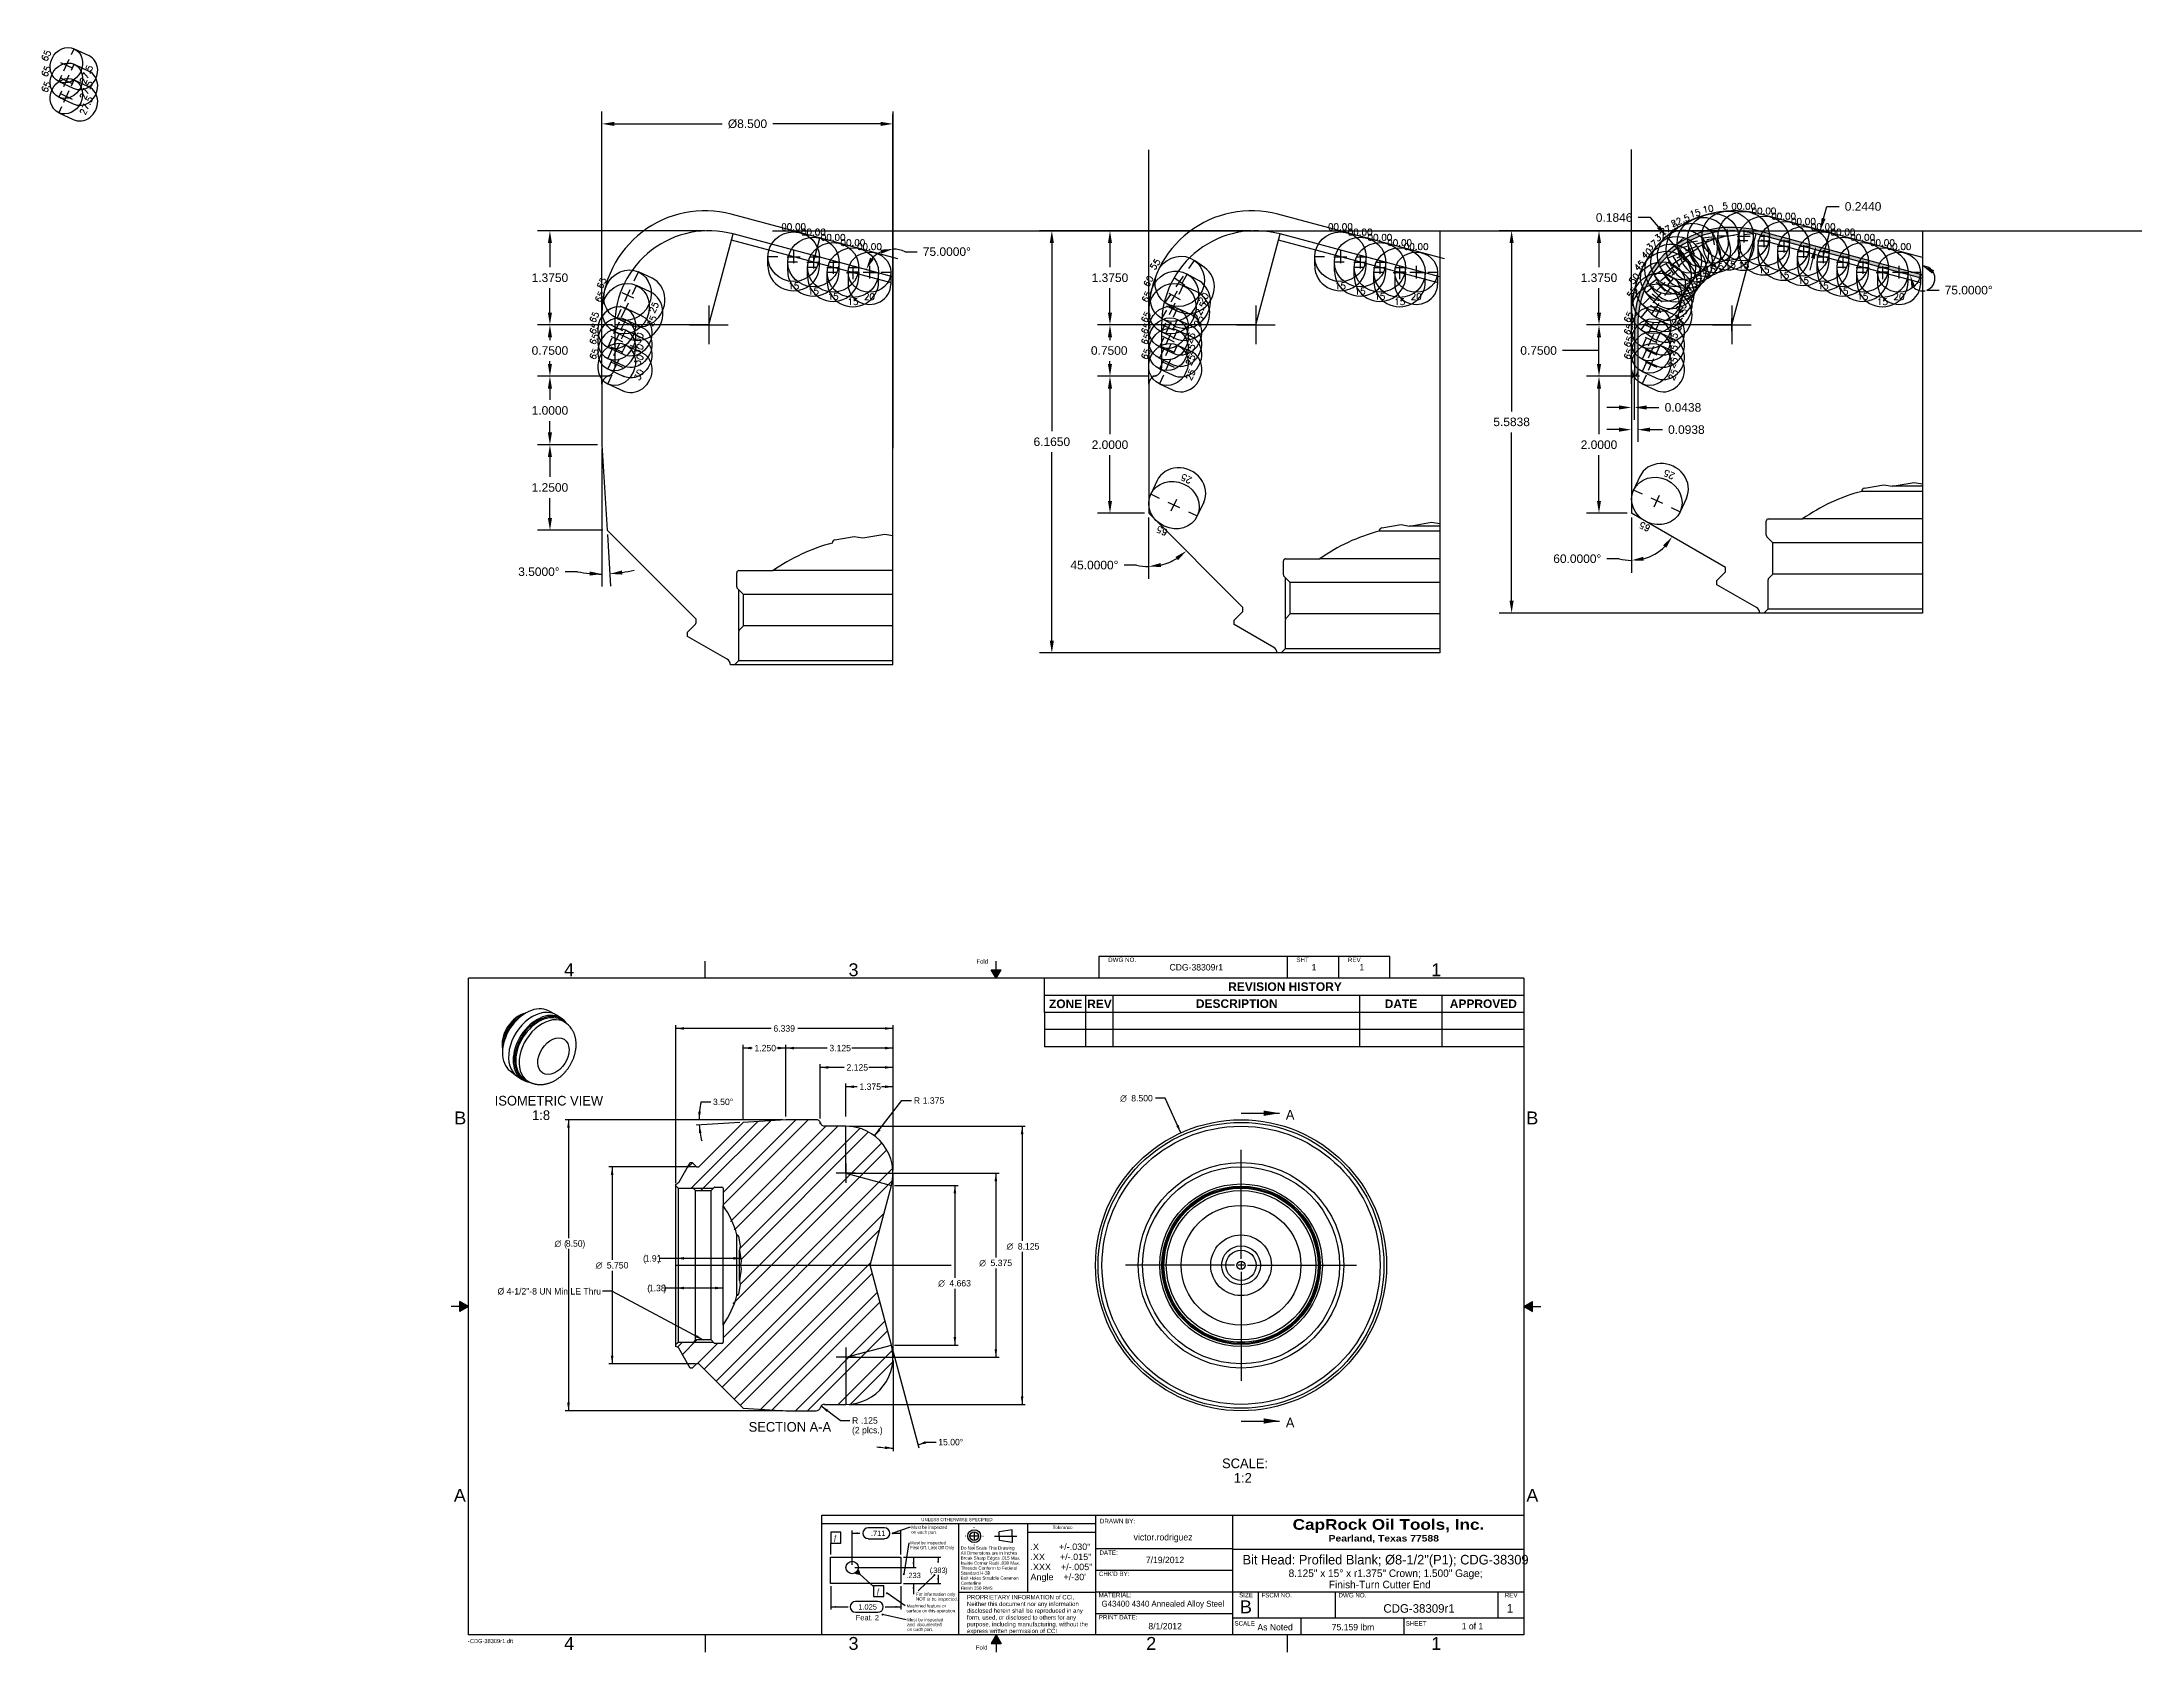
# Model space of a CAD drawing. Header units: inches. Extents: x -5.4 to 25.2, y 0.5 to 24.
import ezdxf
from ezdxf.enums import TextEntityAlignment as Align
from ezdxf.lldxf.tags import DXFTag

# ---------------------------------------------------------------- set-up
doc = ezdxf.new("R2010")
doc.units = ezdxf.units.IN
doc.header["$MEASUREMENT"] = 0
doc.header["$PDMODE"] = 35
for name, color, linetype in [('Blades_1.4', 40, 'Continuous'), ('Blades_2.5', 92, 'Continuous'), ('Blades_3.6', 210, 'Continuous'), ('CDG-38309R1', 7, 'Continuous'), ('CDG-38310R1', 7, 'Continuous'), ('CLine', 5, 'CENTER2'), ('Cutter Tip Height', 50, 'Continuous'), ('Default', 7, 'Continuous'), ('DV2_Default', 7, 'Continuous'), ('HardMetal', 251, 'Continuous')]:
    doc.layers.add(name, color=color, linetype=linetype)
doc.styles.add('RomanS', font='romans')
doc.styles.add('SEACAD_Arial', font='arial.ttf')
doc.styles.add('SEACAD_ArialB', font='arialbd.ttf')
doc.styles.add('SEACAD_Solid_Edge_ANSI', font='seans.ttf')
doc.styles.add('SEACAD_Solid_Edge_ANSI1_Symbols', font='semeca1.ttf')
doc.styles.add('SEACAD_Solid_Edge_ANSIB', font='seansbd.ttf')
tags = doc.linetypes.add('CENTER2', pattern=[1.125, 0.75, -0.125, 0.125, -0.125]).pattern_tags.tags
tags[10:11] = [DXFTag(74, 4), DXFTag(75, 0), DXFTag(340, '0'), DXFTag(46, 0.0), DXFTag(50, 0.0), DXFTag(44, 0.0), DXFTag(45, 0.0)]
tags[8:9] = [DXFTag(74, 4), DXFTag(75, 0), DXFTag(340, '0'), DXFTag(46, 0.0), DXFTag(50, 0.0), DXFTag(44, 0.0), DXFTag(45, 0.0)]
tags[6:7] = [DXFTag(74, 4), DXFTag(75, 0), DXFTag(340, '0'), DXFTag(46, 0.0), DXFTag(50, 0.0), DXFTag(44, 0.0), DXFTag(45, 0.0)]
tags[4:5] = [DXFTag(74, 4), DXFTag(75, 0), DXFTag(340, '0'), DXFTag(46, 0.0), DXFTag(50, 0.0), DXFTag(44, 0.0), DXFTag(45, 0.0)]
tags = doc.linetypes.add('DOT2', pattern=[0.125, 0, -0.125]).pattern_tags.tags
tags[6:7] = [DXFTag(74, 4), DXFTag(75, 0), DXFTag(340, '0'), DXFTag(46, 0.0), DXFTag(50, 0.0), DXFTag(44, 0.0), DXFTag(45, 0.0)]
tags[4:5] = [DXFTag(74, 4), DXFTag(75, 0), DXFTag(340, '0'), DXFTag(46, 0.0), DXFTag(50, 0.0), DXFTag(44, 0.0), DXFTag(45, 0.0)]
tags = doc.linetypes.add('HIDDEN2', pattern=[0.1875, 0.125, -0.0625]).pattern_tags.tags
tags[6:7] = [DXFTag(74, 4), DXFTag(75, 0), DXFTag(340, '0'), DXFTag(46, 0.0), DXFTag(50, 0.0), DXFTag(44, 0.0), DXFTag(45, 0.0)]
tags[4:5] = [DXFTag(74, 4), DXFTag(75, 0), DXFTag(340, '0'), DXFTag(46, 0.0), DXFTag(50, 0.0), DXFTag(44, 0.0), DXFTag(45, 0.0)]
doc.dimstyles.new('ANSI', dxfattribs={"dimtxt": 0.094, "dimasz": 0.1175, "dimexe": 0.047, "dimexo": 0.047, "dimgap": 0.047, "dimtad": 0, "dimtih": 1, "dimtoh": 1, "dimdec": 3, "dimlfac": 2, "dimzin": 4, "dimdsep": 46, "dimtxsty": 'SEACAD_Solid_Edge_ANSI', "dimblk1": '_SE_FILLED', "dimblk2": '_SE_FILLED', "dimsah": 1, "dimcen": 0.047, "dimazin": 0, "dimtfac": 1, "dimtdec": 3, "dimtofl": 0, "dimtmove": 0, "dimatfit": 3, "dimfxl": 1, "dimtolj": 1, "dimtzin": 4, "dimarcsym": 0})
doc.dimstyles.get("Standard").update_dxf_attribs({"dimtxt": 0.125, "dimasz": 0.18, "dimexe": 0.18, "dimexo": 0.0625, "dimgap": 0.09, "dimtad": 0, "dimtih": 1, "dimtoh": 1, "dimdec": 4, "dimzin": 0, "dimdsep": 46, "dimtxsty": 'SEACAD_Arial', "dimcen": 0.09, "dimadec": 4, "dimazin": 0, "dimtfac": 1, "dimtdec": 4, "dimtofl": 0, "dimtmove": 0, "dimatfit": 3, "dimfxl": 1, "dimtolj": 1, "dimtzin": 0, "dimarcsym": 0})

msp = doc.modelspace()

# ---------------------------------------------------------------- texts
at = {"color": 7, "linetype": 'Continuous', "style": 'SEACAD_Solid_Edge_ANSI'}
for s, p in [('ISOMETRIC VIEW', (1.17817, 8.57716)), ('1:8', (1.72413, 8.36566)), ('SECTION A-A', (4.88593, 3.81395)), ('SCALE:', (11.79881, 3.28113)), ('1:2', (11.97096, 3.06963))]:
    msp.add_text(s, height=0.141, dxfattribs=at).set_placement(p, align=Align.TOP_LEFT)
at = {"layer": 'Default', "color": 7, "linetype": 'Continuous'}
for s, height, style, p in [('DWG NO.', 0.065, 'SEACAD_Arial', (10.13575, 10.597)), ('SHT', 0.065, 'SEACAD_Arial', (12.88323, 10.597)), ('REV', 0.065, 'SEACAD_Arial', (13.63654, 10.596)), ('REVISION HISTORY', 0.125, 'SEACAD_ArialB', (11.88848, 10.23485)), ('ZONE', 0.125, 'SEACAD_ArialB', (9.27194, 9.98387)), ('REV', 0.125, 'SEACAD_ArialB', (9.82938, 9.98304)), ('DESCRIPTION', 0.125, 'SEACAD_ArialB', (11.41654, 9.9872)), ('DATE', 0.125, 'SEACAD_ArialB', (14.17386, 9.98454)), ('APPROVED', 0.125, 'SEACAD_ArialB', (15.12403, 9.98517)), ('DRAWN BY:', 0.065, 'SEACAD_Arial', (10.01499, 2.40056)), ('DATE:', 0.065, 'SEACAD_Arial', (10.00836, 1.9394)), ("CHK'D BY:", 0.065, 'SEACAD_Arial', (9.99984, 1.62961)), ('MATERIAL:', 0.065, 'SEACAD_Arial', (9.99634, 1.32068)), ('SIZE', 0.065, 'SEACAD_Arial', (12.04772, 1.31966)), ('FSCM NO.', 0.065, 'SEACAD_Arial', (12.37358, 1.31809)), ('DWG NO.', 0.065, 'SEACAD_Arial', (13.49837, 1.31729)), ('REV', 0.065, 'SEACAD_Arial', (15.92702, 1.31857)), ('PRINT DATE:', 0.065, 'SEACAD_Arial', (9.99819, 0.99566)), ('B', 0.188, 'SEACAD_Arial', (12.05965, 1.20965)), ('SCALE', 0.065, 'SEACAD_Arial', (11.97967, 0.90678)), ('SHEET', 0.065, 'SEACAD_Arial', (14.48017, 0.90678))]:
    msp.add_text(s, height=height, dxfattribs=dict(at, style=style)).set_placement(p, align=Align.TOP_LEFT)
at = {"layer": 'Default', "color": 7, "linetype": 'Continuous', "style": 'SEACAD_ArialB', "width": 1.15}
for s, height, p in [('CapRock Oil Tools, Inc.', 0.156, (12.8296, 2.39632)), ('Pearland, Texas 77588', 0.094, (13.35451, 2.16325))]:
    msp.add_text(s, height=height, dxfattribs=at).set_placement(p, align=Align.TOP_LEFT)

# ---------------------------------------------------------------- blocks, each defined once
blk = doc.blocks.new('SEANNOT_GROUP')
at = {"layer": 'Default', "color": 7, "linetype": 'CENTER2'}
blk.add_line((3.827, 6.103), (7.843, 6.103), dxfattribs=at)
blk = doc.blocks.new('SEANNOT_GROUP1')
at = {"layer": 'Default', "color": 7, "linetype": 'CENTER2'}
for p, q in [((12.076, 6.197), (12.076, 7.791)), ((12.076, 6.15), (12.076, 6.056)), ((11.982, 6.103), (10.388, 6.103)), ((12.123, 6.103), (12.029, 6.103)), ((12.076, 6.009), (12.076, 4.415)), ((12.17, 6.103), (13.764, 6.103))]:
    blk.add_line(p, q, dxfattribs=at)
blk = doc.blocks.new('SEANNOT_GROUP2')
at = {"layer": 'Default', "color": 7, "linetype": 'CENTER2'}
for p, q in [((6.306, 7.588), (6.306, 7.306)), ((6.447, 7.447), (6.165, 7.447))]:
    blk.add_line(p, q, dxfattribs=at)
blk = doc.blocks.new('SEANNOT_GROUP3')
at = {"layer": 'Default', "color": 7, "linetype": 'CENTER2'}
for p, q in [((6.447, 4.76), (6.165, 4.76)), ((6.306, 4.901), (6.306, 4.619))]:
    blk.add_line(p, q, dxfattribs=at)
blk = doc.blocks.new('SEANNOT_GROUP4')
at = {"layer": 'Default', "linetype": 'Continuous'}
blk.add_hatch(color=7, dxfattribs=at).paths.add_polyline_path([(4.111, 5.05), (4.223, 5.012), (4.129, 5.085)])
at = {"layer": 'Default', "color": 7, "linetype": 'Continuous'}
blk.add_line((2.895, 5.723), (2.754, 5.723), dxfattribs=at)
blk.add_lwpolyline([(2.895, 5.723), (4.223, 5.012)], dxfattribs=at)
at = {"layer": 'Default', "color": 7, "linetype": 'Continuous', "style": 'SEACAD_Solid_Edge_ANSI'}
blk.add_text('Ø 4-1/2"-8 UN Min LE Thru', height=0.094, dxfattribs=at).set_placement((1.219, 5.77), align=Align.TOP_LEFT)
blk = doc.blocks.new('SE')
at = {"layer": 'CDG-38309R1', "color": 7, "linetype": 'Continuous'}
for radius in [2.125, 2.031]:
    blk.add_circle((12.076, 6.103), radius, dxfattribs=at)
at = {"layer": 'CDG-38309R1', "color": 7, "linetype": 'HIDDEN2'}
for radius in [2.087, 1.5, 1.438, 1.188, 1.157, 1.141, 1.126, 1.125, 1.091, 0.875, 0.443, 0.283, 0.22, 0.0596]:
    blk.add_circle((12.076, 6.103), radius, dxfattribs=at)
blk = doc.blocks.new('SE2')
at = {"color": 7, "linetype": 'Continuous', "style": 'SEACAD_Solid_Edge_ANSI'}
blk.add_text('A', height=0.141, dxfattribs=at).set_placement((12.73, 3.876), align=Align.TOP_LEFT)
blk = doc.blocks.new('SE3')
at = {"color": 7, "linetype": 'Continuous', "style": 'SEACAD_Solid_Edge_ANSI'}
blk.add_text('A', height=0.141, dxfattribs=at).set_placement((12.73, 8.371), align=Align.TOP_LEFT)
blk = doc.blocks.new('SEANNOT_GROUP5')
at = {"linetype": 'Continuous'}
blk.add_hatch(color=7, dxfattribs=at).paths.add_polyline_path([(12.405, 3.79), (12.64, 3.829), (12.405, 3.868)])
at = {"color": 7, "linetype": 'Continuous'}
blk.add_lwpolyline([(12.076, 3.829), (12.64, 3.829)], dxfattribs=at)
blk = doc.blocks.new('SEANNOT_GROUP6')
at = {"linetype": 'Continuous'}
blk.add_hatch(color=7, dxfattribs=at).paths.add_polyline_path([(12.405, 8.284), (12.64, 8.324), (12.405, 8.363)])
at = {"color": 7, "linetype": 'Continuous'}
blk.add_lwpolyline([(12.076, 8.324), (12.64, 8.324)], dxfattribs=at)
blk = doc.blocks.new('SE1')
at = {"color": 7, "linetype": 'CENTER2', "const_width": 0.0006}
blk.add_lwpolyline([(12.076, 3.829), (12.076, 8.324)], dxfattribs=at)
for name in ['SEANNOT_GROUP6', 'SE3', 'SEANNOT_GROUP5', 'SE2']:
    blk.add_blockref(name, (0, 0))
blk = doc.blocks.new('SE4')
at = {"layer": 'CDG-38309R1', "linetype": 'Continuous'}
h = blk.add_hatch(dxfattribs=at)
h.set_pattern_fill('ANSI32', angle=9e-06, style=0)
edge = h.paths.add_edge_path()
edge.add_arc((4.713, 5.684), 0.0234, 270, 350, ccw=False)
edge.add_arc((3.387, 6.016), 1.373, 325, 345, ccw=False)
edge.add_line((4.512, 5.228), (4.512, 4.978))
edge.add_arc((4.496, 4.978), 0.0156, 270, 360, ccw=False)
edge.add_line((4.496, 4.963), (4.393, 4.963))
edge.add_arc((4.393, 4.978), 0.0156, 225, 270, ccw=False)
edge.add_line((4.382, 4.967), (4.337, 5.012))
edge.add_line((4.337, 5.012), (4.109, 5.012))
edge.add_line((4.109, 5.012), (4.079, 4.982))
edge.add_arc((4.068, 4.993), 0.0156, 270, 315, ccw=False)
edge.add_line((4.068, 4.977), (3.856, 4.977))
edge.add_line((3.856, 4.977), (3.824, 4.946))
edge.add_line((3.824, 4.946), (3.824, 4.916))
edge.add_arc((3.824, 4.869), 0.0469, 30, 90, ccw=False)
edge.add_line((3.865, 4.893), (4.032, 4.603))
edge.add_line((4.032, 4.603), (4.063, 4.603))
edge.add_line((4.063, 4.603), (4.121, 4.661))
edge.add_arc((4.132, 4.65), 0.0156, 90, 135, ccw=False)
edge.add_line((4.132, 4.666), (4.157, 4.666))
edge.add_line((4.157, 4.666), (4.806, 4.017))
edge.add_line((4.806, 4.017), (5.431, 3.978))
edge.add_line((5.431, 3.978), (5.873, 3.978))
edge.add_arc((5.873, 4.041), 0.0625, 270, 345.5225)
edge.add_arc((5.994, 4.01), 0.0625, 90, 165.5225, ccw=False)
edge.add_line((5.994, 4.072), (6.306, 4.072))
edge.add_arc((6.306, 4.76), 0.688, 270, 375)
edge.add_line((6.97, 4.938), (6.658, 6.103))
edge.add_line((6.658, 6.103), (6.97, 7.269))
edge.add_arc((6.306, 7.447), 0.688, 345, 450)
edge.add_line((6.306, 8.135), (5.994, 8.135))
edge.add_arc((5.994, 8.197), 0.0625, 194.4775, 270, ccw=False)
edge.add_arc((5.873, 8.166), 0.0625, 14.4775, 90)
edge.add_line((5.873, 8.228), (5.431, 8.228))
edge.add_line((5.431, 8.228), (4.806, 8.19))
edge.add_line((4.806, 8.19), (4.157, 7.541))
edge.add_line((4.157, 7.541), (4.132, 7.541))
edge.add_arc((4.132, 7.557), 0.0156, 225, 270, ccw=False)
edge.add_line((4.121, 7.546), (4.063, 7.603))
edge.add_line((4.063, 7.603), (4.032, 7.603))
edge.add_line((4.032, 7.603), (3.865, 7.314))
edge.add_arc((3.824, 7.338), 0.0469, 270, 330, ccw=False)
edge.add_line((3.824, 7.291), (3.824, 7.261))
edge.add_line((3.824, 7.261), (3.856, 7.23))
edge.add_line((3.856, 7.23), (4.068, 7.23))
edge.add_arc((4.068, 7.214), 0.0156, 45, 90, ccw=False)
edge.add_line((4.079, 7.225), (4.109, 7.195))
edge.add_line((4.109, 7.195), (4.337, 7.195))
edge.add_line((4.337, 7.195), (4.382, 7.239))
edge.add_arc((4.393, 7.228), 0.0156, 90, 135, ccw=False)
edge.add_line((4.393, 7.244), (4.496, 7.244))
edge.add_arc((4.496, 7.228), 0.0156, 0, 90, ccw=False)
edge.add_line((4.512, 7.228), (4.512, 6.978))
edge.add_arc((3.387, 6.191), 1.373, 15, 35, ccw=False)
edge.add_arc((4.713, 6.523), 0.0234, 10, 90, ccw=False)
edge.add_line((4.736, 6.527), (4.761, 6.386))
edge.add_line((4.761, 6.386), (4.75, 6.324))
edge.add_line((4.75, 6.324), (4.779, 6.163))
edge.add_line((4.779, 6.163), (4.768, 6.103))
edge.add_line((4.768, 6.103), (4.779, 6.044))
edge.add_line((4.779, 6.044), (4.75, 5.883))
edge.add_line((4.75, 5.883), (4.761, 5.821))
edge.add_line((4.761, 5.821), (4.736, 5.68))
at = {"layer": 'CDG-38309R1', "color": 7, "linetype": 'Continuous'}
for p, q in [((4.157, 7.541), (4.806, 8.19)), ((5.431, 8.228), (4.806, 8.19)), ((5.873, 8.228), (5.431, 8.228)), ((6.306, 8.135), (5.994, 8.135)), ((3.865, 7.314), (4.032, 7.603)), ((4.032, 7.603), (4.063, 7.603)), ((4.063, 7.603), (4.121, 7.546)), ((4.132, 7.541), (4.157, 7.541)), ((6.994, 4.76), (6.994, 7.447)), ((3.824, 7.261), (3.824, 7.291)), ((3.824, 4.946), (3.824, 7.261)), ((3.824, 7.261), (3.856, 7.23)), ((3.856, 7.23), (3.856, 4.977)), ((3.856, 7.23), (4.068, 7.23)), ((4.079, 7.225), (4.109, 7.195)), ((4.109, 5.012), (4.109, 7.195)), ((4.109, 7.195), (4.337, 7.195)), ((4.337, 7.195), (4.382, 7.239)), ((4.337, 5.012), (4.337, 7.195)), ((4.393, 7.244), (4.496, 7.244)), ((4.512, 7.228), (4.512, 6.978)), ((6.658, 6.103), (6.97, 7.269)), ((4.512, 5.228), (4.512, 6.978)), ((4.713, 5.661), (4.713, 6.546)), ((4.736, 6.527), (4.761, 6.386)), ((4.761, 6.386), (4.75, 6.324)), ((4.75, 5.883), (4.75, 6.324)), ((4.75, 6.324), (4.779, 6.163)), ((4.779, 6.163), (4.768, 6.103)), ((4.779, 6.044), (4.75, 5.883)), ((4.75, 5.883), (4.761, 5.821)), ((4.768, 6.103), (4.779, 6.044)), ((6.97, 4.938), (6.658, 6.103)), ((4.761, 5.821), (4.736, 5.68)), ((4.512, 5.228), (4.512, 4.978)), ((3.856, 4.977), (3.824, 4.946)), ((3.824, 4.916), (3.824, 4.946)), ((4.068, 4.977), (3.856, 4.977)), ((4.109, 5.012), (4.079, 4.982)), ((4.337, 5.012), (4.109, 5.012)), ((4.382, 4.967), (4.337, 5.012)), ((4.496, 4.963), (4.393, 4.963)), ((4.032, 4.603), (3.865, 4.893)), ((4.063, 4.603), (4.032, 4.603)), ((4.121, 4.661), (4.063, 4.603)), ((4.157, 4.666), (4.132, 4.666)), ((4.806, 4.017), (4.157, 4.666)), ((4.806, 4.017), (5.431, 3.978)), ((5.994, 4.072), (6.306, 4.072)), ((5.431, 3.978), (5.873, 3.978))]:
    blk.add_line(p, q, dxfattribs=at)
at = {"layer": 'CDG-38309R1', "color": 7, "linetype": 'HIDDEN2'}
for p, q in [((4.074, 7.228), (4.371, 7.228)), ((4.074, 4.978), (4.371, 4.978))]:
    blk.add_line(p, q, dxfattribs=at)
at = {"layer": 'CDG-38309R1', "color": 7, "linetype": 'Continuous'}
for centre, radius, start, end in [((5.873, 8.166), 0.0625, 14.4775, 90), ((5.994, 8.197), 0.0625, 194.4775, 270), ((6.306, 7.447), 0.687, 345, 90), ((4.132, 7.557), 0.0156, 225, 270), ((3.824, 7.338), 0.0469, 270, 330), ((4.068, 7.214), 0.0156, 45, 90), ((4.393, 7.228), 0.0156, 90, 135), ((4.496, 7.228), 0.0156, 0, 90), ((3.387, 6.191), 1.373, 15, 35), ((4.713, 6.523), 0.0234, 10, 90), ((3.387, 6.016), 1.373, 325, 345), ((4.713, 5.684), 0.0234, 270, 350), ((3.824, 4.869), 0.0469, 30, 90), ((4.068, 4.993), 0.0156, 270, 315), ((4.393, 4.978), 0.0156, 225, 270), ((4.496, 4.978), 0.0156, 270, 0), ((6.306, 4.76), 0.688, 270, 15), ((4.132, 4.65), 0.0156, 90, 135), ((5.873, 4.041), 0.0625, 270, 345.5225), ((5.994, 4.01), 0.0625, 90, 165.5225)]:
    blk.add_arc(centre, radius, start, end, dxfattribs=at)
at = {"layer": 'DV2_Default', "color": 7, "linetype": 'DOT2'}
blk.add_line((5.931, 8.17), (5.931, 8.199), dxfattribs=at)
at = {"layer": 'DV2_Default', "color": 7, "linetype": 'HIDDEN2'}
for p, q in [((6.306, 7.447), (6.306, 8.135)), ((6.306, 7.447), (6.306, 8.135)), ((6.306, 7.447), (6.97, 7.269)), ((6.306, 4.76), (6.97, 4.938)), ((6.306, 4.76), (6.306, 4.072))]:
    blk.add_line(p, q, dxfattribs=at)
blk = doc.blocks.new('DMBLK1')
at = {"layer": 'Default', "linetype": 'Continuous', "transparency": 16777216}
blk.add_hatch(color=7, dxfattribs=at).paths.add_polyline_path([(6.782, 8.097), (6.726, 7.992), (6.813, 8.073)])
at = {"layer": 'Default', "color": 7, "linetype": 'Continuous', "transparency": 16777216}
for p, q in [((6.726, 7.992), (7.124, 8.509)), ((7.124, 8.509), (7.265, 8.509))]:
    blk.add_line(p, q, dxfattribs=at)
at = {"layer": 'Default', "color": 7, "linetype": 'Continuous', "transparency": 16777216, "style": 'SEACAD_Solid_Edge_ANSI'}
for s, p in [('R', (7.298, 8.556)), ('1.375', (7.428, 8.556))]:
    blk.add_text(s, height=0.094, dxfattribs=at).set_placement(p, align=Align.TOP_LEFT)
blk = doc.blocks.new('_SE_FILLED')
at = {"color": 0}
blk.add_line((0, 0), (-1, 0), dxfattribs=at)
blk.add_solid([(0, 0), (-1, -0.1665), (-1, 0.1665), (0, 0)], dxfattribs=at)
blk = doc.blocks.new('GDimGGroup')
at = {"layer": 'Default', "linetype": 'Continuous'}
for points in [[(8.899, 8.017), (8.879, 8.135), (8.86, 8.017)], [(8.899, 4.19), (8.86, 4.19), (8.879, 4.072)]]:
    blk.add_hatch(color=7, dxfattribs=at).paths.add_polyline_path(points)
at = {"layer": 'Default', "color": 7, "linetype": 'Continuous'}
for p, q in [((6.353, 8.135), (8.926, 8.135)), ((8.879, 8.135), (8.879, 6.46)), ((8.879, 6.3), (8.879, 4.072)), ((6.353, 4.072), (8.926, 4.072))]:
    blk.add_line(p, q, dxfattribs=at)
for s, style, p in [('O', 'SEACAD_Solid_Edge_ANSI1_Symbols', (8.652, 6.427)), ('8.125', 'SEACAD_Solid_Edge_ANSI', (8.816, 6.427))]:
    blk.add_text(s, height=0.094, dxfattribs=dict(at, style=style)).set_placement(p, align=Align.TOP_LEFT)
blk = doc.blocks.new('GDimGGroup1')
at = {"layer": 'Default', "linetype": 'Continuous'}
for points in [[(8.515, 7.33), (8.496, 7.447), (8.476, 7.33)], [(8.515, 4.877), (8.476, 4.877), (8.496, 4.76)]]:
    blk.add_hatch(color=7, dxfattribs=at).paths.add_polyline_path(points)
at = {"layer": 'Default', "color": 7, "linetype": 'Continuous'}
for p, q in [((6.353, 7.447), (8.543, 7.447)), ((8.496, 7.447), (8.496, 6.218)), ((8.496, 6.058), (8.496, 4.76)), ((6.353, 4.76), (8.543, 4.76))]:
    blk.add_line(p, q, dxfattribs=at)
for s, style, p in [('O', 'SEACAD_Solid_Edge_ANSI1_Symbols', (8.254, 6.185)), ('5.375', 'SEACAD_Solid_Edge_ANSI', (8.418, 6.185))]:
    blk.add_text(s, height=0.094, dxfattribs=dict(at, style=style)).set_placement(p, align=Align.TOP_LEFT)
blk = doc.blocks.new('DMBLK2')
at = {"layer": 'Default', "linetype": 'Continuous', "transparency": 16777216}
for points in [[(6.875, 3.419), (6.994, 3.434), (6.877, 3.459)], [(7.466, 3.536), (7.36, 3.482), (7.478, 3.499)]]:
    blk.add_hatch(color=7, dxfattribs=at).paths.add_polyline_path(points)
at = {"layer": 'Default', "color": 7, "linetype": 'Continuous', "transparency": 16777216}
for p, q in [((6.982, 4.892), (7.372, 3.437)), ((6.994, 4.713), (6.994, 3.387)), ((7.481, 3.521), (7.622, 3.521))]:
    blk.add_line(p, q, dxfattribs=at)
for start, end in [(260.4915, 270), (285, 290.1317)]:
    blk.add_arc((6.994, 4.85), 1.416, start, end, dxfattribs=at)
at = {"layer": 'Default', "color": 7, "linetype": 'Continuous', "transparency": 16777216, "style": 'SEACAD_Solid_Edge_ANSI'}
blk.add_text('15.00°', height=0.094, dxfattribs=at).set_placement((7.655, 3.568), align=Align.TOP_LEFT)
blk = doc.blocks.new('DMBLK3')
at = {"layer": 'Default', "linetype": 'Continuous', "transparency": 16777216}
for points in [[(6.424, 8.73), (6.306, 8.711), (6.424, 8.691)], [(6.876, 8.73), (6.876, 8.691), (6.994, 8.711)]]:
    blk.add_hatch(color=7, dxfattribs=at).paths.add_polyline_path(points)
at = {"layer": 'Default', "color": 7, "linetype": 'Continuous', "transparency": 16777216}
for p, q in [((6.306, 8.277), (6.306, 8.758)), ((6.472, 8.711), (6.306, 8.711)), ((6.994, 8.711), (6.828, 8.711)), ((6.994, 7.494), (6.994, 8.758))]:
    blk.add_line(p, q, dxfattribs=at)
at = {"layer": 'Default', "color": 7, "linetype": 'Continuous', "transparency": 16777216, "style": 'SEACAD_Solid_Edge_ANSI'}
blk.add_text('1.375', height=0.094, dxfattribs=at).set_placement((6.504, 8.758), align=Align.TOP_LEFT)
blk = doc.blocks.new('DMBLK4')
at = {"layer": 'Default', "linetype": 'Continuous', "transparency": 16777216}
for points in [[(3.942, 9.581), (3.824, 9.562), (3.942, 9.542)], [(6.876, 9.581), (6.876, 9.542), (6.994, 9.562)]]:
    blk.add_hatch(color=7, dxfattribs=at).paths.add_polyline_path(points)
at = {"layer": 'Default', "color": 7, "linetype": 'Continuous', "transparency": 16777216}
for p, q in [((3.824, 7.308), (3.824, 9.609)), ((5.215, 9.562), (3.824, 9.562)), ((6.994, 9.562), (5.603, 9.562)), ((6.994, 7.494), (6.994, 9.609))]:
    blk.add_line(p, q, dxfattribs=at)
at = {"layer": 'Default', "color": 7, "linetype": 'Continuous', "transparency": 16777216, "style": 'SEACAD_Solid_Edge_ANSI'}
blk.add_text('6.339', height=0.094, dxfattribs=at).set_placement((5.248, 9.609), align=Align.TOP_LEFT)
blk = doc.blocks.new('GDimGGroup2')
at = {"layer": 'Default', "linetype": 'Continuous'}
for points in [[(2.235, 8.111), (2.275, 8.111), (2.255, 8.228)], [(2.235, 4.096), (2.255, 3.978), (2.275, 4.096)]]:
    blk.add_hatch(color=7, dxfattribs=at).paths.add_polyline_path(points)
at = {"layer": 'Default', "color": 7, "linetype": 'Continuous'}
for p, q in [((5.384, 8.228), (2.208, 8.228)), ((2.255, 8.228), (2.255, 6.5)), ((2.255, 6.341), (2.255, 3.978)), ((5.384, 3.978), (2.208, 3.978))]:
    blk.add_line(p, q, dxfattribs=at)
for s, style, p in [('O', 'SEACAD_Solid_Edge_ANSI1_Symbols', (2.052, 6.468)), ('(', 'SEACAD_Solid_Edge_ANSI', (2.191, 6.468)), ('8.50', 'SEACAD_Solid_Edge_ANSI', (2.216, 6.468)), (')', 'SEACAD_Solid_Edge_ANSI', (2.458, 6.468))]:
    blk.add_text(s, height=0.094, dxfattribs=dict(at, style=style)).set_placement(p, align=Align.TOP_LEFT)
blk = doc.blocks.new('GDimGGroup3')
at = {"layer": 'Default', "linetype": 'Continuous'}
for points in [[(2.873, 7.423), (2.912, 7.423), (2.893, 7.541)], [(2.873, 4.783), (2.893, 4.666), (2.912, 4.783)]]:
    blk.add_hatch(color=7, dxfattribs=at).paths.add_polyline_path(points)
at = {"layer": 'Default', "color": 7, "linetype": 'Continuous'}
for p, q in [((4.11, 7.541), (2.846, 7.541)), ((2.893, 7.541), (2.893, 6.183)), ((2.893, 6.024), (2.893, 4.666)), ((4.11, 4.666), (2.846, 4.666))]:
    blk.add_line(p, q, dxfattribs=at)
for s, style, p in [('O', 'SEACAD_Solid_Edge_ANSI1_Symbols', (2.651, 6.15)), ('5.750', 'SEACAD_Solid_Edge_ANSI', (2.815, 6.15))]:
    blk.add_text(s, height=0.094, dxfattribs=dict(at, style=style)).set_placement(p, align=Align.TOP_LEFT)
blk = doc.blocks.new('DMBLK5')
at = {"layer": 'Default', "linetype": 'Continuous', "transparency": 16777216}
for points in [[(3.942, 6.224), (3.824, 6.204), (3.942, 6.185)], [(4.661, 6.224), (4.661, 6.185), (4.779, 6.204)]]:
    blk.add_hatch(color=7, dxfattribs=at).paths.add_polyline_path(points)
at = {"layer": 'Default', "color": 7, "linetype": 'Continuous', "transparency": 16777216}
blk.add_line((4.779, 6.204), (3.589, 6.204), dxfattribs=at)
at = {"layer": 'Default', "color": 7, "linetype": 'Continuous', "transparency": 16777216, "style": 'SEACAD_Solid_Edge_ANSI'}
for s, p in [('(', (3.344, 6.251)), ('1.91', (3.368, 6.251)), (')', (3.556, 6.251))]:
    blk.add_text(s, height=0.094, dxfattribs=at).set_placement(p, align=Align.TOP_LEFT)
blk = doc.blocks.new('DMBLK6')
at = {"layer": 'Default', "linetype": 'Continuous', "transparency": 16777216}
for points in [[(3.942, 5.79), (3.824, 5.771), (3.942, 5.751)], [(4.394, 5.79), (4.394, 5.751), (4.512, 5.771)]]:
    blk.add_hatch(color=7, dxfattribs=at).paths.add_polyline_path(points)
at = {"layer": 'Default', "color": 7, "linetype": 'Continuous', "transparency": 16777216}
blk.add_line((4.512, 5.771), (3.676, 5.771), dxfattribs=at)
at = {"layer": 'Default', "color": 7, "linetype": 'Continuous', "transparency": 16777216, "style": 'SEACAD_Solid_Edge_ANSI'}
for s, p in [('(', (3.405, 5.818)), ('1.38', (3.429, 5.818)), (')', (3.643, 5.818))]:
    blk.add_text(s, height=0.094, dxfattribs=at).set_placement(p, align=Align.TOP_LEFT)
blk = doc.blocks.new('SE5')
at = {"layer": 'CDG-38309R1', "color": 7, "linetype": 'Continuous'}
for p, q in [((2.063, 9.767), (1.962, 9.821)), ((1.534, 9.717), (1.484, 9.673)), ((2.15, 9.713), (2.081, 9.757)), ((2.204, 9.651), (2.156, 9.682)), ((1.334, 9.437), (1.315, 9.373)), ((1.402, 8.942), (1.494, 8.872)), ((1.511, 8.861), (1.579, 8.817)), ((1.61, 8.825), (1.659, 8.794))]:
    blk.add_line(p, q, dxfattribs=at)
blk.add_arc((2.027, 9.372), 0.33, 34.4094, 57.5486, dxfattribs=at)
for centre, major_axis, start_param, end_param in [((1.699, 9.37), (0.28, 0.44), 0.056347, 3.085245), ((1.796, 9.309), (0.285, 0.448), 0, 3.141593), ((1.579, 9.447), (0.201, 0.316), 0.587155, 2.554437), ((1.584, 9.444), (0.201, 0.316), 0.643996, 2.497596), ((1.593, 9.438), (-0.194, -0.304), 4.072552, 5.352226), ((1.594, 9.437), (0.193, 0.303), 0.984149, 2.157444), ((1.598, 9.435), (0.193, 0.303), 1.170087, 1.971505), ((1.864, 9.265), (-0.285, -0.448), 3.199267, 6.221703), ((1.883, 9.253), (0.273, 0.428), 0.05865, 3.079649), ((1.874, 9.259), (0.279, 0.438), 0, 3.351445), ((1.932, 9.222), (0.273, 0.428), 0, 3.141773), ((1.864, 9.265), (-0.285, -0.448), 3.079991, 3.199267), ((1.883, 9.253), (0.273, 0.428), 0, 0.05865), ((1.874, 9.259), (0.279, 0.438), 6.072394, 6.283185), ((1.932, 9.222), (0.273, 0.428), 6.283161, 6.283185), ((1.864, 9.265), (-0.285, -0.448), 6.221703, 6.283185), ((1.864, 9.265), (-0.285, -0.448), 0, 0.061057), ((1.883, 9.253), (0.273, 0.428), 3.079649, 3.141593)]:
    blk.add_ellipse(centre, major_axis=major_axis, ratio=0.677369, start_param=start_param, end_param=end_param, dxfattribs=at)
blk.add_ellipse((2.035, 9.157), major_axis=(0.156, 0.246), ratio=0.677369, dxfattribs=at)
for points, knots in [([(1.659, 8.794), (1.664, 8.791), (1.672, 8.786), (1.687, 8.778), (1.703, 8.77), (1.72, 8.763), (1.736, 8.758), (1.753, 8.753), (1.771, 8.749), (1.788, 8.746), (1.806, 8.743), (1.824, 8.742), (1.843, 8.742), (1.861, 8.742), (1.88, 8.744), (1.898, 8.746), (1.917, 8.749), (1.936, 8.753), (1.955, 8.758), (1.974, 8.764), (1.993, 8.771), (2.012, 8.779), (2.03, 8.788), (2.049, 8.797), (2.067, 8.808), (2.085, 8.819), (2.102, 8.831), (2.12, 8.844), (2.137, 8.857), (2.153, 8.871), (2.169, 8.886), (2.185, 8.902), (2.2, 8.918), (2.214, 8.934), (2.228, 8.951), (2.242, 8.969), (2.255, 8.987), (2.267, 9.005), (2.279, 9.024), (2.29, 9.044), (2.3, 9.063), (2.31, 9.083), (2.319, 9.103), (2.327, 9.124), (2.335, 9.144), (2.342, 9.165), (2.348, 9.186), (2.353, 9.207), (2.357, 9.229), (2.361, 9.25), (2.364, 9.271), (2.366, 9.292), (2.367, 9.314), (2.367, 9.335), (2.366, 9.355), (2.365, 9.376), (2.362, 9.396), (2.359, 9.416), (2.354, 9.436), (2.349, 9.455), (2.343, 9.473), (2.336, 9.491), (2.328, 9.509), (2.32, 9.526), (2.311, 9.541), (2.304, 9.553), (2.3, 9.558), (2.299, 9.559)], [0, 0, 0, 0, 0.012366, 0.026656, 0.040942, 0.05524, 0.069563, 0.083927, 0.098346, 0.112833, 0.127402, 0.142065, 0.156831, 0.171711, 0.18671, 0.201835, 0.217085, 0.232461, 0.247959, 0.263572, 0.27929, 0.295101, 0.310994, 0.326953, 0.342966, 0.359019, 0.375099, 0.391197, 0.407303, 0.423408, 0.439509, 0.455603, 0.471689, 0.487766, 0.503836, 0.5199, 0.535961, 0.552023, 0.568087, 0.584158, 0.600239, 0.616332, 0.632441, 0.64857, 0.664719, 0.680891, 0.697087, 0.713305, 0.729543, 0.745798, 0.762063, 0.778327, 0.79458, 0.810809, 0.826998, 0.843133, 0.859197, 0.875174, 0.891048, 0.906808, 0.922443, 0.937945, 0.953311, 0.96854, 0.983635, 0.99759, 1, 1, 1, 1]), ([(2.23, 9.633), (2.227, 9.637), (2.221, 9.646), (2.211, 9.658), (2.201, 9.67), (2.19, 9.682), (2.179, 9.692), (2.172, 9.697), (2.168, 9.7)], [0.91964316, 0.91964316, 0.91964316, 0.91964316, 0.93302662, 0.94696867, 0.96088843, 0.9747873, 0.98866764, 1, 1, 1, 1]), ([(1.599, 8.806), (1.601, 8.805), (1.607, 8.802), (1.618, 8.796), (1.633, 8.791), (1.648, 8.786), (1.663, 8.782), (1.676, 8.78), (1.683, 8.779), (1.686, 8.779)], [0, 0, 0, 0, 0.00523202, 0.01907989, 0.03293519, 0.04680232, 0.06068506, 0.07458631, 0.08038157, 0.08038157, 0.08038157, 0.08038157])]:
    blk.add_open_spline(points, degree=3, knots=knots, dxfattribs=at)
blk = doc.blocks.new('GDimGGroup4')
at = {"layer": 'Default', "linetype": 'Continuous'}
for points in [[(7.917, 7.152), (7.897, 7.269), (7.878, 7.152)], [(7.917, 5.055), (7.878, 5.055), (7.897, 4.938)]]:
    blk.add_hatch(color=7, dxfattribs=at).paths.add_polyline_path(points)
at = {"layer": 'Default', "color": 7, "linetype": 'Continuous'}
for p, q in [((7.017, 7.269), (7.944, 7.269)), ((7.897, 7.269), (7.897, 5.921)), ((7.897, 5.761), (7.897, 4.938)), ((7.017, 4.938), (7.944, 4.938))]:
    blk.add_line(p, q, dxfattribs=at)
for s, style, p in [('O', 'SEACAD_Solid_Edge_ANSI1_Symbols', (7.654, 5.888)), ('4.663', 'SEACAD_Solid_Edge_ANSI', (7.817, 5.888))]:
    blk.add_text(s, height=0.094, dxfattribs=dict(at, style=style)).set_placement(p, align=Align.TOP_LEFT)
blk = doc.blocks.new('DMBLK7')
at = {"layer": 'Default', "linetype": 'Continuous', "transparency": 16777216}
blk.add_hatch(color=7, dxfattribs=at).paths.add_polyline_path([(6.026, 3.961), (6.049, 3.992), (5.944, 4.047)])
at = {"layer": 'Default', "color": 7, "linetype": 'Continuous', "transparency": 16777216}
for q in [(5.944, 4.047), (6.362, 3.837)]:
    blk.add_line((6.221, 3.837), q, dxfattribs=at)
at = {"layer": 'Default', "color": 7, "linetype": 'Continuous', "transparency": 16777216, "style": 'SEACAD_Solid_Edge_ANSI'}
for s, p in [('(2 plcs.)', (6.395, 3.743)), ('R', (6.395, 3.884)), ('.125', (6.526, 3.884))]:
    blk.add_text(s, height=0.094, dxfattribs=at).set_placement(p, align=Align.TOP_LEFT)
blk = doc.blocks.new('DMBLK8')
at = {"layer": 'Default', "linetype": 'Continuous', "transparency": 16777216}
blk.add_hatch(color=7, dxfattribs=at).paths.add_polyline_path([(11.13, 8.137), (11.196, 8.038), (11.165, 8.153)])
at = {"layer": 'Default', "color": 7, "linetype": 'Continuous', "transparency": 16777216}
for p, q in [((10.966, 8.543), (10.825, 8.543)), ((11.196, 8.038), (10.966, 8.543))]:
    blk.add_line(p, q, dxfattribs=at)
for s, style, p in [('O', 'SEACAD_Solid_Edge_ANSI1_Symbols', (10.31, 8.59)), ('8.500', 'SEACAD_Solid_Edge_ANSI', (10.473, 8.59))]:
    blk.add_text(s, height=0.094, dxfattribs=dict(at, style=style)).set_placement(p, align=Align.TOP_LEFT)
blk = doc.blocks.new('DMBLK9')
at = {"layer": 'Default', "linetype": 'Continuous', "transparency": 16777216}
for points in [[(6.049, 9.012), (5.931, 8.993), (6.049, 8.973)], [(6.876, 9.012), (6.876, 8.973), (6.994, 8.993)]]:
    blk.add_hatch(color=7, dxfattribs=at).paths.add_polyline_path(points)
at = {"layer": 'Default', "color": 7, "linetype": 'Continuous', "transparency": 16777216}
for p, q in [((5.931, 8.246), (5.931, 9.04)), ((6.282, 8.993), (5.931, 8.993)), ((6.994, 8.993), (6.643, 8.993)), ((6.994, 7.494), (6.994, 9.04))]:
    blk.add_line(p, q, dxfattribs=at)
at = {"layer": 'Default', "color": 7, "linetype": 'Continuous', "transparency": 16777216, "style": 'SEACAD_Solid_Edge_ANSI'}
blk.add_text('2.125', height=0.094, dxfattribs=at).set_placement((6.315, 9.04), align=Align.TOP_LEFT)
blk = doc.blocks.new('DMBLK10')
at = {"layer": 'Default', "linetype": 'Continuous', "transparency": 16777216}
for points in [[(5.549, 9.294), (5.431, 9.275), (5.549, 9.255)], [(6.876, 9.294), (6.876, 9.255), (6.994, 9.275)]]:
    blk.add_hatch(color=7, dxfattribs=at).paths.add_polyline_path(points)
at = {"layer": 'Default', "color": 7, "linetype": 'Continuous', "transparency": 16777216}
for p, q in [((5.431, 8.275), (5.431, 9.322)), ((6.032, 9.275), (5.431, 9.275)), ((6.994, 9.275), (6.393, 9.275)), ((6.994, 7.494), (6.994, 9.322))]:
    blk.add_line(p, q, dxfattribs=at)
at = {"layer": 'Default', "color": 7, "linetype": 'Continuous', "transparency": 16777216, "style": 'SEACAD_Solid_Edge_ANSI'}
blk.add_text('3.125', height=0.094, dxfattribs=at).set_placement((6.065, 9.322), align=Align.TOP_LEFT)
blk = doc.blocks.new('DMBLK11')
at = {"layer": 'Default', "linetype": 'Continuous', "transparency": 16777216}
for points in [[(4.924, 9.295), (4.806, 9.275), (4.924, 9.256)], [(5.314, 9.295), (5.314, 9.256), (5.431, 9.275)]]:
    blk.add_hatch(color=7, dxfattribs=at).paths.add_polyline_path(points)
at = {"layer": 'Default', "color": 7, "linetype": 'Continuous', "transparency": 16777216}
for p, q in [((4.806, 8.237), (4.806, 9.322)), ((4.938, 9.275), (4.806, 9.275)), ((5.431, 9.275), (5.299, 9.275)), ((5.431, 8.275), (5.431, 9.322))]:
    blk.add_line(p, q, dxfattribs=at)
at = {"layer": 'Default', "color": 7, "linetype": 'Continuous', "transparency": 16777216, "style": 'SEACAD_Solid_Edge_ANSI'}
blk.add_text('1.250', height=0.094, dxfattribs=at).set_placement((4.971, 9.322), align=Align.TOP_LEFT)
blk = doc.blocks.new('DMBLK12')
at = {"layer": 'Default', "linetype": 'Continuous', "transparency": 16777216}
for points in [[(4.149, 8.347), (4.163, 8.228), (4.188, 8.345)], [(4.198, 8.036), (4.166, 8.151), (4.159, 8.032)]]:
    blk.add_hatch(color=7, dxfattribs=at).paths.add_polyline_path(points)
at = {"layer": 'Default', "color": 7, "linetype": 'Continuous', "transparency": 16777216}
for p, q in [((4.191, 8.49), (4.332, 8.49)), ((5.384, 8.228), (4.116, 8.228)), ((4.759, 8.187), (4.119, 8.148))]:
    blk.add_line(p, q, dxfattribs=at)
for start, end in [(168.1136, 180), (183.5, 194.122)]:
    blk.add_arc((5.431, 8.228), 1.268, start, end, dxfattribs=at)
at = {"layer": 'Default', "color": 7, "linetype": 'Continuous', "transparency": 16777216, "style": 'SEACAD_Solid_Edge_ANSI'}
blk.add_text('3.50°', height=0.094, dxfattribs=at).set_placement((4.365, 8.537), align=Align.TOP_LEFT)
blk = doc.blocks.new('SEANNOT_GROUP7')
at = {"layer": 'Default', "color": 7, "linetype": 'Continuous', "style": 'SEACAD_Solid_Edge_ANSI'}
blk.add_text('Fold', height=0.0625, dxfattribs=at).set_placement((8.205, 0.553), align=Align.TOP_LEFT)
blk = doc.blocks.new('SEANNOT_GROUP8')
at = {"layer": 'Default', "color": 7, "linetype": 'Continuous', "style": 'SEACAD_Solid_Edge_ANSI'}
blk.add_text('1 of 1', height=0.094, dxfattribs=at).set_placement((15.298, 0.88), align=Align.TOP_LEFT)
blk = doc.blocks.new('SEANNOT_GROUP9')
at = {"layer": 'Default', "color": 7, "linetype": 'Continuous', "style": 'SEACAD_Solid_Edge_ANSI'}
blk.add_text('75.159 lbm', height=0.094, dxfattribs=at).set_placement((13.4, 0.865), align=Align.TOP_LEFT)
blk = doc.blocks.new('SEANNOT_GROUP10')
at = {"layer": 'Default', "color": 7, "linetype": 'Continuous', "style": 'SEACAD_Solid_Edge_ANSIB'}
blk.add_text('CDG-38309r1', height=0.125, dxfattribs=at).set_placement((14.155, 1.154), align=Align.TOP_LEFT)
blk = doc.blocks.new('SEANNOT_GROUP11')
at = {"layer": 'Default', "color": 7, "linetype": 'Continuous', "style": 'SEACAD_Solid_Edge_ANSIB'}
blk.add_text('1', height=0.125, dxfattribs=at).set_placement((15.956, 1.156), align=Align.TOP_LEFT)
blk = doc.blocks.new('SEANNOT_GROUP12')
at = {"layer": 'Default', "color": 7, "linetype": 'Continuous', "style": 'SEACAD_Solid_Edge_ANSI'}
blk.add_text('As Noted', height=0.0937, dxfattribs=at).set_placement((12.316, 0.865), align=Align.TOP_LEFT)
blk = doc.blocks.new('SEANNOT_GROUP13')
at = {"layer": 'Default', "color": 7, "linetype": 'Continuous', "style": 'SEACAD_Solid_Edge_ANSI'}
blk.add_text('G43400 4340 Annealed Alloy Steel', height=0.086, dxfattribs=at).set_placement((10.039, 1.204), align=Align.TOP_LEFT)
blk = doc.blocks.new('SEANNOT_GROUP14')
at = {"layer": 'Default', "color": 7, "linetype": 'Continuous', "style": 'SEACAD_Solid_Edge_ANSI'}
blk.add_text('8/1/2012', height=0.094, dxfattribs=at).set_placement((10.723, 0.88), align=Align.TOP_LEFT)
blk = doc.blocks.new('SEANNOT_GROUP15')
at = {"layer": 'Default', "color": 7, "linetype": 'Continuous', "style": 'SEACAD_Arial'}
blk.add_text('4', height=0.188, dxfattribs=at).set_placement((2.191, 0.675), align=Align.TOP_LEFT)
blk = doc.blocks.new('SEANNOT_GROUP16')
at = {"layer": 'Default', "color": 7, "linetype": 'Continuous', "style": 'SEACAD_Arial'}
blk.add_text('A', height=0.188, dxfattribs=at).set_placement((0.581, 2.838), align=Align.TOP_LEFT)
blk = doc.blocks.new('SEANNOT_GROUP17')
at = {"layer": 'Default', "color": 7, "linetype": 'Continuous', "style": 'SEACAD_Arial'}
blk.add_text('A', height=0.188, dxfattribs=at).set_placement((16.242, 2.838), align=Align.TOP_LEFT)
blk = doc.blocks.new('SEANNOT_GROUP18')
at = {"layer": 'Default', "color": 7, "linetype": 'Continuous', "style": 'SEACAD_Arial'}
blk.add_text('1', height=0.188, dxfattribs=at).set_placement((14.854, 10.513), align=Align.TOP_LEFT)
blk = doc.blocks.new('SEANNOT_GROUP19')
at = {"layer": 'Default', "color": 7, "linetype": 'Continuous', "style": 'SEACAD_Arial'}
blk.add_text('3', height=0.188, dxfattribs=at).set_placement((6.344, 10.513), align=Align.TOP_LEFT)
blk = doc.blocks.new('SEANNOT_GROUP20')
at = {"layer": 'Default', "color": 7, "linetype": 'Continuous', "style": 'SEACAD_Arial'}
blk.add_text('4', height=0.188, dxfattribs=at).set_placement((2.191, 10.513), align=Align.TOP_LEFT)
blk = doc.blocks.new('SEANNOT_GROUP21')
at = {"layer": 'Default', "color": 7, "linetype": 'Continuous', "style": 'SEACAD_Arial'}
blk.add_text('B', height=0.188, dxfattribs=at).set_placement((0.587, 8.349), align=Align.TOP_LEFT)
blk = doc.blocks.new('SEANNOT_GROUP22')
at = {"layer": 'Default', "color": 7, "linetype": 'Continuous', "style": 'SEACAD_Arial'}
blk.add_text('B', height=0.188, dxfattribs=at).set_placement((16.242, 8.349), align=Align.TOP_LEFT)
blk = doc.blocks.new('SEANNOT_GROUP23')
at = {"layer": 'Default', "color": 7, "linetype": 'Continuous', "style": 'SEACAD_Solid_Edge_ANSI'}
blk.add_text('Fold', height=0.0625, dxfattribs=at).set_placement((8.205, 0.553), align=Align.TOP_LEFT)
blk = doc.blocks.new('SEANNOT_GROUP24')
at = {"layer": 'Default', "color": 7, "linetype": 'Continuous', "style": 'SEACAD_Solid_Edge_ANSI'}
blk.add_text('CDG-38309r1', height=0.094, dxfattribs=at).set_placement((11.031, 10.502), align=Align.TOP_LEFT)
blk = doc.blocks.new('SEANNOT_GROUP25')
at = {"layer": 'Default', "color": 7, "linetype": 'Continuous', "style": 'SEACAD_Solid_Edge_ANSI'}
blk.add_text('1', height=0.094, dxfattribs=at).set_placement((13.106, 10.502), align=Align.TOP_LEFT)
blk = doc.blocks.new('SEANNOT_GROUP26')
at = {"layer": 'Default', "color": 7, "linetype": 'Continuous', "style": 'SEACAD_Solid_Edge_ANSI'}
blk.add_text('1', height=0.094, dxfattribs=at).set_placement((13.805, 10.502), align=Align.TOP_LEFT)
blk = doc.blocks.new('SEANNOT_GROUP27')
at = {"layer": 'Default', "color": 7, "linetype": 'Continuous', "style": 'SEACAD_Solid_Edge_ANSI'}
blk.add_text('Fold', height=0.0625, dxfattribs=at).set_placement((8.213, 10.572), align=Align.TOP_LEFT)
blk = doc.blocks.new('SEANNOT_GROUP28')
at = {"layer": 'Default', "color": 7, "linetype": 'Continuous', "style": 'SEACAD_Arial'}
blk.add_text('3', height=0.188, dxfattribs=at).set_placement((6.344, 0.675), align=Align.TOP_LEFT)
blk = doc.blocks.new('SEANNOT_GROUP29')
at = {"layer": 'Default', "color": 7, "linetype": 'Continuous', "style": 'SEACAD_Arial'}
blk.add_text('2', height=0.188, dxfattribs=at).set_placement((10.691, 0.675), align=Align.TOP_LEFT)
blk = doc.blocks.new('SEANNOT_GROUP30')
at = {"layer": 'Default', "color": 7, "linetype": 'Continuous', "style": 'SEACAD_Arial'}
blk.add_text('1', height=0.188, dxfattribs=at).set_placement((14.854, 0.675), align=Align.TOP_LEFT)
blk = doc.blocks.new('SEANNOT_GROUP31')
at = {"layer": 'Default', "color": 7, "linetype": 'Continuous', "style": 'SEACAD_Solid_Edge_ANSI'}
blk.add_text('7/19/2012', height=0.094, dxfattribs=at).set_placement((10.686, 1.847), align=Align.TOP_LEFT)
blk = doc.blocks.new('SEANNOT_GROUP32')
at = {"layer": 'Default', "color": 7, "linetype": 'Continuous', "style": 'SEACAD_Solid_Edge_ANSI'}
blk.add_text('victor.rodriguez', height=0.094, dxfattribs=at).set_placement((10.508, 2.179), align=Align.TOP_LEFT)
blk = doc.blocks.new('SEANNOT_GROUP33')
at = {"layer": 'Default', "color": 7, "linetype": 'Continuous'}
blk.add_lwpolyline([(0.795, 0.615), (0.795, 0.61)], dxfattribs=at)
at = {"layer": 'Default', "color": 7, "linetype": 'Continuous', "style": 'SEACAD_Solid_Edge_ANSI'}
blk.add_text('CDG-38309r1.dft', height=0.06, dxfattribs=at).set_placement((0.816, 0.645), align=Align.TOP_LEFT)
blk = doc.blocks.new('SEANNOT_GROUP34')
at = {"layer": 'Default', "color": 7, "linetype": 'Continuous', "style": 'SEACAD_Solid_Edge_ANSIB'}
blk.add_text('Bit Head: Profiled Blank; Ø8-1/2"(P1); CDG-38309', height=0.14, dxfattribs=at).set_placement((12.098, 1.874), align=Align.TOP_LEFT)
blk = doc.blocks.new('SEANNOT_GROUP35')
at = {"layer": 'Default', "color": 7, "linetype": 'Continuous', "style": 'SEACAD_Solid_Edge_ANSIB'}
for s, p in [('8.125" x 15° x r1.375" Crown; 1.500" Gage;', (12.771, 1.661)), ('Finish-Turn Cutter End', (13.358, 1.496))]:
    blk.add_text(s, height=0.11, dxfattribs=at).set_placement(p, align=Align.TOP_LEFT)
blk = doc.blocks.new('SEANNOT_GROUP36')
at = {"layer": 'Default', "linetype": 'Continuous'}
h = blk.add_hatch(color=7, dxfattribs=at)
edge = h.paths.add_edge_path()
edge.add_ellipse((3.451, 1.002), major_axis=(0.0157, 0), ratio=1, start_angle=0, end_angle=360)
at = {"layer": 'Default', "color": 7, "linetype": 'Continuous'}
blk.add_lwpolyline([(3.718, 0.817), (3.451, 1.002)], dxfattribs=at)
at = {"layer": 'Default', "color": 7, "linetype": 'Continuous', "style": 'SEACAD_Solid_Edge_ANSI'}
for s, p in [('surface on this operation.', (3.735, 0.77)), ('Machined feature or', (3.735, 0.841))]:
    blk.add_text(s, height=0.047, dxfattribs=at).set_placement(p, align=Align.TOP_LEFT)
blk = doc.blocks.new('SEANNOT_GROUP37')
at = {"layer": 'Default', "linetype": 'Continuous'}
h = blk.add_hatch(color=7, dxfattribs=at)
edge = h.paths.add_edge_path()
edge.add_ellipse((3.386, 0.691), major_axis=(0.0157, 0), ratio=1, start_angle=0, end_angle=360)
at = {"layer": 'Default', "color": 7, "linetype": 'Continuous'}
blk.add_lwpolyline([(3.728, 0.615), (3.386, 0.691)], dxfattribs=at)
at = {"layer": 'Default', "color": 7, "linetype": 'Continuous', "style": 'SEACAD_Solid_Edge_ANSI'}
for s, p in [('Must be inspected ', (3.745, 0.639)), ('and  documented ', (3.745, 0.568)), ('on each part.', (3.745, 0.498))]:
    blk.add_text(s, height=0.047, dxfattribs=at).set_placement(p, align=Align.TOP_LEFT)
blk = doc.blocks.new('SEANNOT_GROUP38')
at = {"layer": 'Default', "linetype": 'Continuous'}
h = blk.add_hatch(color=7, dxfattribs=at)
edge = h.paths.add_edge_path()
edge.add_ellipse((3.535, 1.878), major_axis=(0.0157, 0), ratio=1, start_angle=0, end_angle=360)
at = {"layer": 'Default', "color": 7, "linetype": 'Continuous'}
blk.add_lwpolyline([(3.788, 1.966), (3.535, 1.878)], dxfattribs=at)
at = {"layer": 'Default', "color": 7, "linetype": 'Continuous', "style": 'SEACAD_Solid_Edge_ANSI'}
for s, p in [('on each part.', (3.805, 1.919)), ('Must be inspected', (3.805, 1.989))]:
    blk.add_text(s, height=0.047, dxfattribs=at).set_placement(p, align=Align.TOP_LEFT)
blk = doc.blocks.new('SEANNOT_GROUP39')
at = {"layer": 'Default', "linetype": 'Continuous'}
h = blk.add_hatch(color=7, dxfattribs=at)
edge = h.paths.add_edge_path()
edge.add_ellipse((4.142, 1.267), major_axis=(0.0157, 0), ratio=1, start_angle=0, end_angle=360)
at = {"layer": 'Default', "color": 7, "linetype": 'Continuous'}
blk.add_lwpolyline([(3.906, 1.035), (4.142, 1.267)], dxfattribs=at)
at = {"layer": 'Default', "color": 7, "linetype": 'Continuous', "style": 'SEACAD_Solid_Edge_ANSI'}
for s, p in [('For information only', (3.874, 1.011)), ('NOT to be inspected.', (3.874, 0.941))]:
    blk.add_text(s, height=0.047, dxfattribs=at).set_placement(p, align=Align.TOP_LEFT)
blk = doc.blocks.new('SEANNOT_GROUP40')
at = {"layer": 'Default', "color": 7, "linetype": 'Continuous'}
blk.add_line((2.628, 1.568), (2.628, 1.734), dxfattribs=at)
blk.add_lwpolyline([(2.628, 1.892), (2.628, 1.734), (2.778, 1.734), (2.778, 1.892), (2.628, 1.892)], dxfattribs=at)
at = {"layer": 'Default', "color": 7, "linetype": 'Continuous', "style": 'SEACAD_Solid_Edge_ANSI'}
blk.add_text('ƒ', height=0.0787, dxfattribs=at).set_placement((2.667, 1.852), align=Align.TOP_LEFT)
blk = doc.blocks.new('SEANNOT_GROUP41')
at = {"layer": 'Default', "linetype": 'Continuous'}
blk.add_hatch(color=7, dxfattribs=at).paths.add_polyline_path([(3.04, 1.352), (2.98, 1.284), (3.069, 1.266)])
at = {"layer": 'Default', "color": 7, "linetype": 'Continuous'}
for points in [[(3.255, 1.099), (3.01, 1.318)], [(3.255, 1.111), (3.255, 0.954), (3.405, 0.954), (3.405, 1.111), (3.255, 1.111)]]:
    blk.add_lwpolyline(points, dxfattribs=at)
at = {"layer": 'Default', "color": 7, "linetype": 'Continuous', "style": 'SEACAD_Solid_Edge_ANSI'}
blk.add_text('ƒ', height=0.0787, dxfattribs=at).set_placement((3.294, 1.072), align=Align.TOP_LEFT)
blk = doc.blocks.new('SEANNOT_GROUP42')
at = {"layer": 'Default', "linetype": 'Continuous'}
h = blk.add_hatch(color=7, dxfattribs=at)
edge = h.paths.add_edge_path()
edge.add_ellipse((3.696, 1.28), major_axis=(0.0157, 0), ratio=1, start_angle=0, end_angle=360)
at = {"layer": 'Default', "color": 7, "linetype": 'Continuous'}
blk.add_lwpolyline([(3.771, 1.739), (3.696, 1.28)], dxfattribs=at)
at = {"layer": 'Default', "color": 7, "linetype": 'Continuous', "style": 'SEACAD_Solid_Edge_ANSI'}
for s, p in [('Must be inspected', (3.787, 1.762)), ('First Off, Last Off Only', (3.787, 1.692))]:
    blk.add_text(s, height=0.047, dxfattribs=at).set_placement(p, align=Align.TOP_LEFT)
blk = doc.blocks.new('DMBLK13')
at = {"layer": 'Default', "linetype": 'Continuous', "transparency": 16777216}
for points in [[(3.02, 1.891), (2.942, 1.878), (3.02, 1.865)], [(3.574, 1.891), (3.574, 1.865), (3.653, 1.878)]]:
    blk.add_hatch(color=7, dxfattribs=at).paths.add_polyline_path(points)
at = {"layer": 'Default', "color": 7, "linetype": 'Continuous', "transparency": 16777216}
for p, q in [((2.942, 1.418), (2.942, 1.917)), ((2.942, 1.878), (3.055, 1.878)), ((3.412, 1.957), (3.177, 1.957)), ((3.552, 1.878), (3.653, 1.878)), ((3.653, 1.568), (3.653, 1.917)), ((3.177, 1.799), (3.412, 1.799))]:
    blk.add_line(p, q, dxfattribs=at)
for centre, start, end in [((3.177, 1.878), 90, 270), ((3.412, 1.878), 270, 90)]:
    blk.add_arc(centre, 0.0787, start, end, dxfattribs=at)
at = {"layer": 'Default', "color": 7, "linetype": 'Continuous', "transparency": 16777216, "style": 'SEACAD_Solid_Edge_ANSI'}
blk.add_text('.711', height=0.0787, dxfattribs=at).set_placement((3.217, 1.917), align=Align.TOP_LEFT)
blk = doc.blocks.new('DMBLK14')
at = {"layer": 'Default', "linetype": 'Continuous', "transparency": 16777216}
for points in [[(4.21, 1.45), (4.197, 1.529), (4.184, 1.45)], [(4.21, 1.225), (4.184, 1.225), (4.197, 1.146)]]:
    blk.add_hatch(color=7, dxfattribs=at).paths.add_polyline_path(points)
at = {"layer": 'Default', "color": 7, "linetype": 'Continuous', "transparency": 16777216}
for p, q in [((3.692, 1.529), (4.236, 1.529)), ((4.197, 1.529), (4.197, 1.481)), ((4.197, 1.27), (4.197, 1.146)), ((3.692, 1.146), (4.236, 1.146))]:
    blk.add_line(p, q, dxfattribs=at)
at = {"layer": 'Default', "color": 7, "linetype": 'Continuous', "transparency": 16777216, "style": 'SEACAD_Solid_Edge_ANSI'}
for s, p in [('(', (4.075, 1.377)), ('.383', (4.095, 1.377)), (')', (4.298, 1.377))]:
    blk.add_text(s, height=0.0787, dxfattribs=at).set_placement(p, align=Align.TOP_LEFT)
blk = doc.blocks.new('DMBLK15')
at = {"layer": 'Default', "linetype": 'Continuous', "transparency": 16777216}
for points in [[(2.706, 0.79), (2.706, 0.816), (2.628, 0.803)], [(3.574, 0.79), (3.653, 0.803), (3.574, 0.816)]]:
    blk.add_hatch(color=7, dxfattribs=at).paths.add_polyline_path(points)
at = {"layer": 'Default', "color": 7, "linetype": 'Continuous', "transparency": 16777216}
for p, q in [((2.628, 1.106), (2.628, 0.764)), ((3.653, 1.106), (3.653, 0.764)), ((2.628, 0.803), (2.885, 0.803)), ((3.317, 0.882), (2.991, 0.882)), ((2.991, 0.724), (3.317, 0.724)), ((3.423, 0.803), (3.653, 0.803))]:
    blk.add_line(p, q, dxfattribs=at)
for centre, start, end in [((2.991, 0.803), 90, 270), ((3.317, 0.803), 270, 90)]:
    blk.add_arc(centre, 0.0787, start, end, dxfattribs=at)
at = {"layer": 'Default', "color": 7, "linetype": 'Continuous', "transparency": 16777216, "style": 'SEACAD_Solid_Edge_ANSI'}
for s, p in [('Feat. 2', (2.995, 0.685)), ('1.025', (3.031, 0.842))]:
    blk.add_text(s, height=0.0787, dxfattribs=at).set_placement(p, align=Align.TOP_LEFT)
blk = doc.blocks.new('SEANNOT_GROUP43')
at = {"layer": 'Default', "color": 7, "linetype": 'CENTER2'}
blk.add_line((5.02, 1.836), (5.346, 1.836), dxfattribs=at)
blk = doc.blocks.new('SEANNOT_GROUP44')
at = {"layer": 'Default', "color": 7, "linetype": 'CENTER2'}
for p, q in [((4.724, 1.961), (4.724, 1.968)), ((4.724, 1.899), (4.724, 1.774)), ((4.599, 1.836), (4.593, 1.836)), ((4.787, 1.836), (4.662, 1.836)), ((4.724, 1.711), (4.724, 1.705)), ((4.849, 1.836), (4.856, 1.836))]:
    blk.add_line(p, q, dxfattribs=at)
blk = doc.blocks.new('SE6')
at = {"layer": 'Default', "color": 7, "linetype": 'Continuous'}
for p, q in [((5.277, 1.93), (5.089, 1.899)), ((5.089, 1.836), (5.089, 1.899)), ((5.277, 1.836), (5.277, 1.93)), ((5.089, 1.836), (5.089, 1.774)), ((5.277, 1.743), (5.089, 1.774)), ((5.277, 1.836), (5.277, 1.743))]:
    blk.add_line(p, q, dxfattribs=at)
for radius in [0.0937, 0.0625]:
    blk.add_circle((4.724, 1.836), radius, dxfattribs=at)
at = {"layer": 'Default'}
for name in ['SEANNOT_GROUP44', 'SEANNOT_GROUP43']:
    blk.add_blockref(name, (0, 0), dxfattribs=at)
blk = doc.blocks.new('DMBLK16')
at = {"layer": 'Default', "linetype": 'Continuous', "transparency": 16777216}
for points in [[(3.849, 1.458), (3.823, 1.458), (3.836, 1.379)], [(3.849, 1.067), (3.836, 1.146), (3.823, 1.067)]]:
    blk.add_hatch(color=7, dxfattribs=at).paths.add_polyline_path(points)
at = {"layer": 'Default', "color": 7, "linetype": 'Continuous', "transparency": 16777216}
for p, q in [((3.836, 1.536), (3.836, 1.379)), ((2.981, 1.379), (3.876, 1.379)), ((3.692, 1.146), (3.876, 1.146)), ((3.836, 1.146), (3.836, 0.988))]:
    blk.add_line(p, q, dxfattribs=at)
at = {"layer": 'Default', "color": 7, "linetype": 'Continuous', "transparency": 16777216, "style": 'SEACAD_Solid_Edge_ANSI'}
blk.add_text('.233', height=0.0787, dxfattribs=at).set_placement((3.733, 1.302), align=Align.TOP_LEFT)
blk = doc.blocks.new('CMark')
at = {"layer": 'CLine'}
for p, q in [((-0.094, 0), (0.094, 0)), ((0, 0.094), (0, -0.094))]:
    blk.add_line(p, q, dxfattribs=at)
blk = doc.blocks.new('1313@27.5')
for p, q in [((-0.17, 0), (-0.265, 0)), ((0.171, 0), (0.264, 0))]:
    blk.add_line(p, q)
at = {"color": 8, "linetype": 'HIDDEN2', "ltscale": 0.5}
blk.add_line((-0.265, 0), (-0.265, -0.231), dxfattribs=at)
at = {"color": 8, "linetype": 'HIDDEN2', "ltscale": 0.5, "flags": 128}
blk.add_lwpolyline([(0.264, 0), (0.264, -0.238)], dxfattribs=at)
blk.add_ellipse((0, 0), major_axis=(0.264, 0), ratio=0.87192)
at = {"color": 8, "linetype": 'HIDDEN2', "ltscale": 0.5}
blk.add_ellipse((0, -0.234), major_axis=(0.264, 0), ratio=0.909731, start_param=3.126121, end_param=6.267714, dxfattribs=at)
blk.add_blockref('CMark', (0, 0))
at = {"style": 'RomanS'}
blk.add_text('27.5', height=0.094, dxfattribs=at).set_placement((0, -0.321), align=Align.MIDDLE_CENTER)
blk.add_attdef('ANG', text='', height=0.094, dxfattribs=at).set_placement((0, 0.251), align=Align.BOTTOM_CENTER)
blk = doc.blocks.new('1913@15')
for p, q in [((-0.233, 0), (-0.375, 0)), ((0.233, 0), (0.375, 0))]:
    blk.add_line(p, q)
at = {"color": 8, "linetype": 'HIDDEN2', "ltscale": 0.5}
for p, q in [((-0.375, -0.135), (-0.375, 0)), ((0.375, -0.135), (0.375, 0))]:
    blk.add_line(p, q, dxfattribs=at)
blk.add_ellipse((0, 0), major_axis=(-0.375, 0), ratio=0.965926)
blk.add_ellipse((0, -0.135), major_axis=(-0.375, 0), ratio=0.965926, start_param=0, end_param=3.141593, dxfattribs=at)
blk.add_blockref('CMark', (0, 0))
at = {"style": 'RomanS'}
blk.add_text('15', height=0.094, dxfattribs=at).set_placement((0, -0.425), align=Align.MIDDLE_CENTER)
blk.add_attdef('ANG', text='', height=0.094, dxfattribs=at).set_placement((0, 0.362), align=Align.BOTTOM_CENTER)
blk = doc.blocks.new('1613@20')
for p, q in [((-0.17, 0), (-0.312, 0)), ((0.171, 0), (0.312, 0))]:
    blk.add_line(p, q)
at = {"color": 8, "linetype": 'HIDDEN2', "ltscale": 0.5}
blk.add_line((-0.312, 0), (-0.312, -0.178), dxfattribs=at)
at = {"color": 8, "linetype": 'HIDDEN2', "ltscale": 0.5, "flags": 128}
blk.add_lwpolyline([(0.312, 0), (0.312, -0.178)], dxfattribs=at)
blk.add_ellipse((0, 0), major_axis=(-0.312, 0), ratio=0.939693, start_param=-3.141592653589793, end_param=3.141592653589793)
at = {"color": 8, "linetype": 'HIDDEN2', "ltscale": 0.5}
blk.add_ellipse((0, -0.178), major_axis=(-0.312, 0), ratio=0.939693, start_param=0, end_param=3.141593, dxfattribs=at)
blk.add_blockref('CMark', (0, 0))
at = {"style": 'RomanS'}
blk.add_text('20', height=0.094, dxfattribs=at).set_placement((0, -0.356), align=Align.MIDDLE_CENTER)
blk.add_attdef('ANG', text='', height=0.094, dxfattribs=at).set_placement((0, 0.298), align=Align.BOTTOM_CENTER)
blk = doc.blocks.new('*D81')
at = {"color": 0, "lineweight": -2, "transparency": 16777216}
blk.add_line((7.169, 20.905), (7.349, 20.905), dxfattribs=at)
for start, end in [(115.6489, 139.3511), (64.3511, 90)]:
    blk.add_arc((6.994, 20.539), 0.405, start, end, dxfattribs=at)
at = {"color": 0, "transparency": 16777216}
for points in [[(6.811, 20.934), (6.825, 20.876), (6.994, 20.945)], [(6.712, 20.79), (6.659, 20.818), (6.602, 20.644)]]:
    blk.add_solid(points, dxfattribs=at)
at = {"layer": 'Defpoints', "color": 0, "transparency": 16777216}
for p in [(6.994, 22.909), (4.662, 21.164), (6.683, 20.8), (6.994, 20.539), (6.994, 14.878)]:
    blk.add_point(p, dxfattribs=at)
at = {"color": 0, "transparency": 16777216, "insert": (7.78, 20.905), "char_height": 0.125, "attachment_point": 5, "style": 'SEACAD_Arial'}
blk.add_mtext('\\A1;75.0000°', dxfattribs=at)
blk = doc.blocks.new('1613@30')
for p, q in [((-0.17, 0), (-0.312, 0)), ((0.171, 0), (0.312, 0))]:
    blk.add_line(p, q)
at = {"color": 8, "linetype": 'HIDDEN2', "ltscale": 0.5}
blk.add_line((-0.312, 0), (-0.312, -0.26), dxfattribs=at)
at = {"color": 8, "linetype": 'HIDDEN2', "ltscale": 0.5, "flags": 128}
blk.add_lwpolyline([(0.312, 0), (0.312, -0.26)], dxfattribs=at)
at = {"extrusion": (0, 0, -1)}
blk.add_ellipse((0, 0), major_axis=(-0.312, 0), ratio=0.866025, start_param=-3.141592653589793, end_param=3.141592653589793, dxfattribs=at)
at = {"color": 8, "linetype": 'HIDDEN2', "ltscale": 0.5, "extrusion": (0, 0, -1)}
blk.add_ellipse((0, -0.26), major_axis=(-0.312, 0), ratio=0.866025, start_param=3.068877, end_param=6.355901, dxfattribs=at)
blk.add_blockref('CMark', (0, 0))
at = {"style": 'RomanS'}
blk.add_text('30', height=0.094, dxfattribs=at).set_placement((0, -0.356), align=Align.MIDDLE_CENTER)
blk.add_attdef('ANG', text='', height=0.094, dxfattribs=at).set_placement((0, 0.287), align=Align.BOTTOM_CENTER)
blk = doc.blocks.new('1913@25')
for p, q in [((-0.233, 0), (-0.375, 0)), ((0.233, 0), (0.375, 0))]:
    blk.add_line(p, q)
at = {"color": 8, "linetype": 'HIDDEN2', "ltscale": 0.5}
for p, q in [((-0.375, -0.22), (-0.375, 0)), ((0.375, -0.22), (0.375, 0))]:
    blk.add_line(p, q, dxfattribs=at)
blk.add_ellipse((0, 0), major_axis=(-0.375, 0), ratio=0.906308)
blk.add_ellipse((0, -0.22), major_axis=(-0.375, 0), ratio=0.906308, start_param=0, end_param=3.141593, dxfattribs=at)
blk.add_blockref('CMark', (0, 0))
at = {"style": 'RomanS'}
blk.add_text('25', height=0.094, dxfattribs=at).set_placement((0, -0.425), align=Align.MIDDLE_CENTER)
blk.add_attdef('ANG', text='', height=0.094, dxfattribs=at).set_placement((0, 0.34), align=Align.BOTTOM_CENTER)
blk = doc.blocks.new('*D84')
at = {"color": 0, "lineweight": -2, "transparency": 16777216}
for p, q in [((2.798, 19.086), (1.804, 19.086)), ((1.984, 18.906), (1.984, 18.74)), ((1.984, 18.266), (1.984, 18.432)), ((2.681, 18.086), (1.804, 18.086))]:
    blk.add_line(p, q, dxfattribs=at)
at = {"color": 0, "transparency": 16777216}
for points in [[(1.954, 18.906), (2.014, 18.906), (1.984, 19.086)], [(1.954, 18.266), (2.014, 18.266), (1.984, 18.086)]]:
    blk.add_solid(points, dxfattribs=at)
at = {"layer": 'Defpoints', "color": 0, "transparency": 16777216}
for p in [(2.86, 19.086), (1.984, 18.086), (2.744, 18.086)]:
    blk.add_point(p, dxfattribs=at)
at = {"color": 0, "transparency": 16777216, "insert": (1.984, 18.586), "char_height": 0.125, "attachment_point": 5, "style": 'SEACAD_Arial'}
blk.add_mtext('\\A1;1.0000', dxfattribs=at)
blk = doc.blocks.new('*D85')
at = {"color": 0, "lineweight": -2, "transparency": 16777216}
for p, q in [((2.898, 19.836), (1.804, 19.836)), ((1.984, 19.656), (1.984, 19.615)), ((2.798, 19.086), (1.804, 19.086)), ((1.984, 19.266), (1.984, 19.307))]:
    blk.add_line(p, q, dxfattribs=at)
at = {"color": 0, "transparency": 16777216}
for points in [[(1.954, 19.656), (2.014, 19.656), (1.984, 19.836)], [(1.954, 19.266), (2.014, 19.266), (1.984, 19.086)]]:
    blk.add_solid(points, dxfattribs=at)
at = {"layer": 'Defpoints', "color": 0, "transparency": 16777216}
for p in [(1.984, 19.836), (2.961, 19.836), (2.86, 19.086)]:
    blk.add_point(p, dxfattribs=at)
at = {"color": 0, "transparency": 16777216, "insert": (1.984, 19.461), "char_height": 0.125, "attachment_point": 5, "style": 'SEACAD_Arial'}
blk.add_mtext('\\A1;0.7500', dxfattribs=at)
blk = doc.blocks.new('*D86')
at = {"color": 0, "lineweight": -2, "transparency": 16777216}
for p, q in [((4.244, 21.211), (1.804, 21.211)), ((1.984, 21.031), (1.984, 20.677)), ((1.984, 20.016), (1.984, 20.37)), ((2.898, 19.836), (1.804, 19.836))]:
    blk.add_line(p, q, dxfattribs=at)
at = {"color": 0, "transparency": 16777216}
for points in [[(1.954, 21.031), (2.014, 21.031), (1.984, 21.211)], [(1.954, 20.016), (2.014, 20.016), (1.984, 19.836)]]:
    blk.add_solid(points, dxfattribs=at)
at = {"layer": 'Defpoints', "color": 0, "transparency": 16777216}
for p in [(1.984, 21.211), (4.306, 21.211), (2.961, 19.836)]:
    blk.add_point(p, dxfattribs=at)
at = {"color": 0, "transparency": 16777216, "insert": (1.984, 20.524), "char_height": 0.125, "attachment_point": 5, "style": 'SEACAD_Arial'}
blk.add_mtext('\\A1;1.3750', dxfattribs=at)
blk = doc.blocks.new('*D87')
at = {"color": 0, "lineweight": -2, "transparency": 16777216}
for p, q in [((2.681, 18.086), (1.804, 18.086)), ((1.984, 17.906), (1.984, 17.615)), ((1.984, 17.016), (1.984, 17.307)), ((2.758, 16.836), (1.804, 16.836))]:
    blk.add_line(p, q, dxfattribs=at)
at = {"color": 0, "transparency": 16777216}
for points in [[(1.954, 17.906), (2.014, 17.906), (1.984, 18.086)], [(1.954, 17.016), (2.014, 17.016), (1.984, 16.836)]]:
    blk.add_solid(points, dxfattribs=at)
at = {"layer": 'Defpoints', "color": 0, "transparency": 16777216}
for p in [(2.744, 18.086), (1.984, 16.836), (2.82, 16.836)]:
    blk.add_point(p, dxfattribs=at)
at = {"color": 0, "transparency": 16777216, "insert": (1.984, 17.461), "char_height": 0.125, "attachment_point": 5, "style": 'SEACAD_Arial'}
blk.add_mtext('\\A1;1.2500', dxfattribs=at)
blk = doc.blocks.new('*D88')
at = {"color": 0, "lineweight": -2, "transparency": 16777216}
for p, q in [((2.744, 18.024), (2.744, 16.017)), ((2.824, 16.774), (2.87, 16.02)), ((2.385, 16.231), (2.205, 16.231))]:
    blk.add_line(p, q, dxfattribs=at)
for start, end in [(278.9606, 284.4213), (259.0663, 270), (259.0787, 264.5394)]:
    blk.add_arc((2.744, 18.086), 1.889, start, end, dxfattribs=at)
at = {"color": 0, "transparency": 16777216}
for points in [[(2.565, 16.235), (2.562, 16.175), (2.744, 16.197)], [(3.041, 16.19), (3.035, 16.25), (2.859, 16.2)]]:
    blk.add_solid(points, dxfattribs=at)
at = {"layer": 'Defpoints', "color": 0, "transparency": 16777216}
for p in [(2.744, 18.969), (2.744, 18.086), (2.744, 18.086), (2.82, 16.836), (2.82, 16.198)]:
    blk.add_point(p, dxfattribs=at)
at = {"color": 0, "transparency": 16777216, "insert": (1.823, 16.231), "char_height": 0.125, "attachment_point": 5, "style": 'SEACAD_Arial'}
blk.add_mtext('\\A1;3.5000°', dxfattribs=at)
blk = doc.blocks.new('*D89')
at = {"color": 0, "lineweight": -2, "transparency": 16777216}
for p, q in [((2.744, 20.743), (2.744, 22.951)), ((2.924, 22.771), (4.5, 22.771)), ((6.814, 22.771), (5.237, 22.771)), ((6.994, 18.036), (6.994, 22.951))]:
    blk.add_line(p, q, dxfattribs=at)
at = {"color": 0, "transparency": 16777216}
for points in [[(2.924, 22.801), (2.924, 22.741), (2.744, 22.771)], [(6.814, 22.801), (6.814, 22.741), (6.994, 22.771)]]:
    blk.add_solid(points, dxfattribs=at)
at = {"layer": 'Defpoints', "color": 0, "transparency": 16777216}
for p in [(2.744, 22.771), (2.744, 20.681), (6.994, 17.973)]:
    blk.add_point(p, dxfattribs=at)
at = {"color": 0, "transparency": 16777216, "insert": (4.869, 22.771), "char_height": 0.125, "attachment_point": 5, "style": 'SEACAD_Arial'}
blk.add_mtext('\\A1;Ø8.500', dxfattribs=at)
blk = doc.blocks.new('*D90')
at = {"color": 0, "lineweight": -2, "transparency": 16777216}
for p, q in [((12.227, 21.211), (9.982, 21.211)), ((10.162, 21.031), (10.162, 20.677)), ((10.162, 20.016), (10.162, 20.37)), ((12.227, 19.836), (9.982, 19.836))]:
    blk.add_line(p, q, dxfattribs=at)
at = {"color": 0, "transparency": 16777216}
for points in [[(10.132, 21.031), (10.192, 21.031), (10.162, 21.211)], [(10.132, 20.016), (10.192, 20.016), (10.162, 19.836)]]:
    blk.add_solid(points, dxfattribs=at)
at = {"layer": 'Defpoints', "color": 0, "transparency": 16777216}
for p in [(12.29, 21.211), (10.162, 19.836), (12.29, 19.836)]:
    blk.add_point(p, dxfattribs=at)
at = {"color": 0, "transparency": 16777216, "insert": (10.162, 20.524), "char_height": 0.125, "attachment_point": 5, "style": 'SEACAD_Arial'}
blk.add_mtext('\\A1;1.3750', dxfattribs=at)
blk = doc.blocks.new('*D91')
at = {"color": 0, "lineweight": -2, "transparency": 16777216}
for p, q in [((12.227, 19.836), (9.982, 19.836)), ((10.162, 19.656), (10.162, 19.615)), ((10.723, 19.086), (9.982, 19.086)), ((10.162, 19.266), (10.162, 19.307))]:
    blk.add_line(p, q, dxfattribs=at)
at = {"color": 0, "transparency": 16777216}
for points in [[(10.132, 19.656), (10.192, 19.656), (10.162, 19.836)], [(10.132, 19.266), (10.192, 19.266), (10.162, 19.086)]]:
    blk.add_solid(points, dxfattribs=at)
at = {"layer": 'Defpoints', "color": 0, "transparency": 16777216}
for p in [(12.29, 19.836), (10.162, 19.086), (10.786, 19.086)]:
    blk.add_point(p, dxfattribs=at)
at = {"color": 0, "transparency": 16777216, "insert": (10.151, 19.461), "char_height": 0.125, "attachment_point": 5, "style": 'SEACAD_Arial'}
blk.add_mtext('\\A1;0.7500', dxfattribs=at)
blk = doc.blocks.new('*D92')
at = {"color": 0, "lineweight": -2, "transparency": 16777216}
for p, q in [((10.723, 19.086), (9.982, 19.086)), ((10.162, 18.906), (10.162, 18.24)), ((10.162, 17.266), (10.162, 17.932)), ((10.665, 17.086), (9.982, 17.086))]:
    blk.add_line(p, q, dxfattribs=at)
at = {"color": 0, "transparency": 16777216}
for points in [[(10.132, 18.906), (10.192, 18.906), (10.162, 19.086)], [(10.132, 17.266), (10.192, 17.266), (10.162, 17.086)]]:
    blk.add_solid(points, dxfattribs=at)
at = {"layer": 'Defpoints', "color": 0, "transparency": 16777216}
for p in [(10.786, 19.086), (10.162, 17.086), (10.727, 17.086)]:
    blk.add_point(p, dxfattribs=at)
at = {"color": 0, "transparency": 16777216, "insert": (10.162, 18.086), "char_height": 0.125, "attachment_point": 5, "style": 'SEACAD_Arial'}
blk.add_mtext('\\A1;2.0000', dxfattribs=at)
blk = doc.blocks.new('1613@25')
for p, q in [((-0.17, 0), (-0.312, 0)), ((0.171, 0), (0.312, 0))]:
    blk.add_line(p, q)
at = {"color": 8, "linetype": 'HIDDEN2', "ltscale": 0.5}
blk.add_line((-0.312, 0), (-0.312, -0.22), dxfattribs=at)
at = {"color": 8, "linetype": 'HIDDEN2', "ltscale": 0.5, "flags": 128}
blk.add_lwpolyline([(0.312, 0), (0.312, -0.22)], dxfattribs=at)
blk.add_ellipse((0, 0), major_axis=(-0.312, 0), ratio=0.906308, start_param=-3.141592653589793, end_param=3.141592653589793)
at = {"color": 8, "linetype": 'HIDDEN2', "ltscale": 0.5}
blk.add_ellipse((0, -0.22), major_axis=(-0.312, 0), ratio=0.906308, start_param=0, end_param=3.141593, dxfattribs=at)
blk.add_blockref('CMark', (0, 0))
at = {"style": 'RomanS'}
blk.add_text('25', height=0.094, dxfattribs=at).set_placement((0, -0.356), align=Align.MIDDLE_CENTER)
blk.add_attdef('ANG', text='', height=0.094, dxfattribs=at).set_placement((0, 0.287), align=Align.BOTTOM_CENTER)
blk = doc.blocks.new('1913@20')
for p, q in [((-0.233, 0), (-0.375, 0)), ((0.233, 0), (0.375, 0))]:
    blk.add_line(p, q)
at = {"color": 8, "linetype": 'HIDDEN2', "ltscale": 0.5}
for p, q in [((-0.375, -0.178), (-0.375, 0)), ((0.375, -0.178), (0.375, 0))]:
    blk.add_line(p, q, dxfattribs=at)
blk.add_ellipse((0, 0), major_axis=(-0.375, 0), ratio=0.939693)
blk.add_ellipse((0, -0.178), major_axis=(-0.375, 0), ratio=0.939693, start_param=0, end_param=3.141593, dxfattribs=at)
blk.add_blockref('CMark', (0, 0))
at = {"style": 'RomanS'}
blk.add_text('20', height=0.094, dxfattribs=at).set_placement((0, -0.425), align=Align.MIDDLE_CENTER)
blk.add_attdef('ANG', text='', height=0.094, dxfattribs=at).set_placement((0, 0.362), align=Align.BOTTOM_CENTER)
blk = doc.blocks.new('1913@22.5')
for p, q in [((-0.233, 0), (-0.375, 0)), ((0.233, 0), (0.375, 0))]:
    blk.add_line(p, q)
at = {"color": 8, "linetype": 'HIDDEN2', "ltscale": 0.5}
for p, q in [((-0.375, -0.199), (-0.375, 0)), ((0.375, -0.199), (0.375, 0))]:
    blk.add_line(p, q, dxfattribs=at)
blk.add_ellipse((0, 0), major_axis=(-0.375, 0), ratio=0.92388)
blk.add_ellipse((0, -0.199), major_axis=(-0.375, 0), ratio=0.92388, start_param=6.283185, end_param=9.424778, dxfattribs=at)
blk.add_blockref('CMark', (0, 0))
at = {"style": 'RomanS'}
blk.add_text('22.5', height=0.094, dxfattribs=at).set_placement((0, -0.425), align=Align.MIDDLE_CENTER)
blk.add_attdef('ANG', text='', height=0.094, dxfattribs=at).set_placement((0, 0.362), align=Align.BOTTOM_CENTER)
blk = doc.blocks.new('*D97')
at = {"color": 0, "lineweight": -2, "transparency": 16777216}
for p, q in [((17.83, 19.086), (17.123, 19.086)), ((17.303, 18.906), (17.303, 18.24)), ((17.303, 17.266), (17.303, 17.932)), ((17.713, 17.086), (17.123, 17.086))]:
    blk.add_line(p, q, dxfattribs=at)
at = {"color": 0, "transparency": 16777216}
for points in [[(17.273, 18.906), (17.333, 18.906), (17.303, 19.086)], [(17.273, 17.266), (17.333, 17.266), (17.303, 17.086)]]:
    blk.add_solid(points, dxfattribs=at)
at = {"layer": 'Defpoints', "color": 0, "transparency": 16777216}
for p in [(17.303, 19.086), (17.892, 19.086), (17.776, 17.086)]:
    blk.add_point(p, dxfattribs=at)
at = {"color": 0, "transparency": 16777216, "insert": (17.303, 18.086), "char_height": 0.125, "attachment_point": 5, "style": 'SEACAD_Arial'}
blk.add_mtext('\\A1;2.0000', dxfattribs=at)
blk = doc.blocks.new('*D98')
at = {"color": 0, "lineweight": -2, "transparency": 16777216}
for p, q in [((17.807, 19.836), (17.123, 19.836)), ((17.303, 19.266), (17.303, 19.656)), ((16.95, 19.461), (16.77, 19.461)), ((17.303, 19.461), (16.95, 19.461)), ((17.83, 19.086), (17.123, 19.086))]:
    blk.add_line(p, q, dxfattribs=at)
at = {"color": 0, "transparency": 16777216}
for points in [[(17.273, 19.656), (17.333, 19.656), (17.303, 19.836)], [(17.273, 19.266), (17.333, 19.266), (17.303, 19.086)]]:
    blk.add_solid(points, dxfattribs=at)
at = {"layer": 'Defpoints', "color": 0, "transparency": 16777216}
for p in [(17.303, 19.836), (17.869, 19.836), (17.892, 19.086)]:
    blk.add_point(p, dxfattribs=at)
at = {"color": 0, "transparency": 16777216, "insert": (16.421, 19.461), "char_height": 0.125, "attachment_point": 5, "style": 'SEACAD_Arial'}
blk.add_mtext('\\A1;0.7500', dxfattribs=at)
blk = doc.blocks.new('*D99')
at = {"color": 0, "lineweight": -2, "transparency": 16777216}
for p, q in [((19.182, 21.211), (17.123, 21.211)), ((17.303, 21.031), (17.303, 20.677)), ((17.303, 20.016), (17.303, 20.37)), ((17.807, 19.836), (17.123, 19.836))]:
    blk.add_line(p, q, dxfattribs=at)
at = {"color": 0, "transparency": 16777216}
for points in [[(17.273, 21.031), (17.333, 21.031), (17.303, 21.211)], [(17.273, 20.016), (17.333, 20.016), (17.303, 19.836)]]:
    blk.add_solid(points, dxfattribs=at)
at = {"layer": 'Defpoints', "color": 0, "transparency": 16777216}
for p in [(17.303, 21.211), (19.244, 21.211), (17.869, 19.836)]:
    blk.add_point(p, dxfattribs=at)
at = {"color": 0, "transparency": 16777216, "insert": (17.303, 20.524), "char_height": 0.125, "attachment_point": 5, "style": 'SEACAD_Arial'}
blk.add_mtext('\\A1;1.3750', dxfattribs=at)
blk = doc.blocks.new('*D101')
at = {"color": 0, "lineweight": -2, "transparency": 16777216}
for p, q in [((20.583, 21.392), (20.63, 21.565)), ((20.63, 21.565), (20.81, 21.565)), ((20.611, 21.198), (20.363, 21.264)), ((20.547, 20.962), (20.3, 21.029)), ((20.427, 20.808), (20.38, 20.634))]:
    blk.add_line(p, q, dxfattribs=at)
at = {"color": 0, "transparency": 16777216}
for points in [[(20.554, 21.399), (20.612, 21.384), (20.537, 21.218)], [(20.398, 20.816), (20.456, 20.8), (20.473, 20.982)]]:
    blk.add_solid(points, dxfattribs=at)
at = {"layer": 'Defpoints', "color": 0, "transparency": 16777216}
for p in [(20.537, 21.218), (20.671, 21.182), (20.608, 20.946)]:
    blk.add_point(p, dxfattribs=at)
at = {"color": 0, "transparency": 16777216, "insert": (21.159, 21.565), "char_height": 0.125, "attachment_point": 5, "style": 'SEACAD_Arial'}
blk.add_mtext('\\A1;0.2440', dxfattribs=at)
blk = doc.blocks.new('*D102')
at = {"color": 0, "lineweight": -2, "transparency": 16777216}
for p, q in [((17.776, 19.173), (17.776, 18.45)), ((17.819, 19.173), (17.819, 18.45)), ((17.596, 18.63), (17.416, 18.63)), ((17.999, 18.63), (18.179, 18.63))]:
    blk.add_line(p, q, dxfattribs=at)
at = {"color": 0, "transparency": 16777216}
for points in [[(17.596, 18.66), (17.596, 18.6), (17.776, 18.63)], [(17.999, 18.66), (17.999, 18.6), (17.819, 18.63)]]:
    blk.add_solid(points, dxfattribs=at)
at = {"layer": 'Defpoints', "color": 0, "transparency": 16777216}
for p in [(17.776, 19.236), (17.819, 19.236), (17.819, 18.63)]:
    blk.add_point(p, dxfattribs=at)
at = {"color": 0, "transparency": 16777216, "insert": (18.529, 18.63), "char_height": 0.125, "attachment_point": 5, "style": 'SEACAD_Arial'}
blk.add_mtext('\\A1;0.0438', dxfattribs=at)
blk = doc.blocks.new('*D103')
at = {"color": 0, "lineweight": -2, "transparency": 16777216}
for p, q in [((18.053, 21.403), (17.873, 21.403)), ((18.172, 21.267), (18.053, 21.403)), ((18.337, 21.173), (18.426, 21.25)), ((18.459, 21.034), (18.547, 21.111)), ((18.53, 20.857), (18.649, 20.721))]:
    blk.add_line(p, q, dxfattribs=at)
at = {"color": 0, "transparency": 16777216}
for points in [[(18.194, 21.287), (18.149, 21.247), (18.29, 21.131)], [(18.553, 20.877), (18.508, 20.837), (18.412, 20.992)]]:
    blk.add_solid(points, dxfattribs=at)
at = {"layer": 'Defpoints', "color": 0, "transparency": 16777216}
for p in [(18.29, 21.131), (18.29, 21.131), (18.412, 20.992)]:
    blk.add_point(p, dxfattribs=at)
at = {"color": 0, "transparency": 16777216, "insert": (17.524, 21.403), "char_height": 0.125, "attachment_point": 5, "style": 'SEACAD_Arial'}
blk.add_mtext('\\A1;0.1846', dxfattribs=at)
blk = doc.blocks.new('*D104')
at = {"color": 0, "lineweight": -2, "transparency": 16777216}
blk.add_line((22.091, 20.343), (22.271, 20.343), dxfattribs=at)
for start, end in [(290.8206, 90), (332.1722, 31.0861), (223.9139, 282.8278)]:
    blk.add_arc((22.026, 20.514), 0.183, start, end, dxfattribs=at)
at = {"color": 0, "transparency": 16777216}
for points in [[(21.865, 20.38), (21.923, 20.395), (21.849, 20.562)], [(22.168, 20.583), (22.197, 20.635), (22.026, 20.697)]]:
    blk.add_solid(points, dxfattribs=at)
at = {"layer": 'Defpoints', "color": 0, "transparency": 16777216}
for p in [(19.6, 21.164), (22.026, 21.211), (21.885, 20.632), (22.026, 20.514), (22.026, 15.627)]:
    blk.add_point(p, dxfattribs=at)
at = {"color": 0, "transparency": 16777216, "insert": (22.701, 20.343), "char_height": 0.125, "attachment_point": 5, "style": 'SEACAD_Arial'}
blk.add_mtext('\\A1;75.0000°', dxfattribs=at)
blk = doc.blocks.new('*D105')
at = {"color": 0, "lineweight": -2, "transparency": 16777216}
for p, q in [((17.869, 19.206), (17.869, 18.126)), ((17.596, 18.306), (17.416, 18.306)), ((17.776, 18.349), (17.776, 18.126)), ((18.049, 18.306), (18.229, 18.306))]:
    blk.add_line(p, q, dxfattribs=at)
at = {"color": 0, "transparency": 16777216}
for points in [[(17.596, 18.336), (17.596, 18.276), (17.776, 18.306)], [(18.049, 18.336), (18.049, 18.276), (17.869, 18.306)]]:
    blk.add_solid(points, dxfattribs=at)
at = {"layer": 'Defpoints', "color": 0, "transparency": 16777216}
for p in [(17.869, 19.268), (17.776, 18.412), (17.869, 18.306)]:
    blk.add_point(p, dxfattribs=at)
at = {"color": 0, "transparency": 16777216, "insert": (18.579, 18.306), "char_height": 0.125, "attachment_point": 5, "style": 'SEACAD_Arial'}
blk.add_mtext('\\A1;0.0938', dxfattribs=at)
blk = doc.blocks.new('*D106')
at = {"color": 0, "lineweight": -2, "transparency": 16777216}
for p, q in [((17.776, 17.024), (17.776, 16.217)), ((17.597, 16.421), (17.417, 16.421))]:
    blk.add_line(p, q, dxfattribs=at)
for start, end in [(285.0136, 314.9864), (254.9864, 270)]:
    blk.add_arc((17.776, 17.086), 0.689, start, end, dxfattribs=at)
at = {"color": 0, "transparency": 16777216}
for points in [[(18.239, 16.617), (18.286, 16.581), (18.372, 16.742)], [(17.958, 16.391), (17.95, 16.45), (17.776, 16.397)]]:
    blk.add_solid(points, dxfattribs=at)
at = {"layer": 'Defpoints', "color": 0, "transparency": 16777216}
for p in [(17.776, 19.027), (17.776, 17.086), (17.776, 17.086), (18.218, 16.558), (19.151, 16.292)]:
    blk.add_point(p, dxfattribs=at)
at = {"color": 0, "transparency": 16777216, "insert": (16.986, 16.421), "char_height": 0.125, "attachment_point": 5, "style": 'SEACAD_Arial'}
blk.add_mtext('\\A1;60.0000°', dxfattribs=at)
blk = doc.blocks.new('*D107')
at = {"color": 0, "lineweight": -2, "transparency": 16777216}
for p, q in [((10.727, 17.024), (10.727, 16.128)), ((10.548, 16.328), (10.368, 16.328))]:
    blk.add_line(p, q, dxfattribs=at)
for start, end in [(256.7213, 270), (283.2787, 301.7213)]:
    blk.add_arc((10.727, 17.086), 0.778, start, end, dxfattribs=at)
at = {"color": 0, "transparency": 16777216}
for points in [[(10.909, 16.299), (10.902, 16.358), (10.727, 16.308)], [(11.118, 16.447), (11.155, 16.4), (11.278, 16.536)]]:
    blk.add_solid(points, dxfattribs=at)
at = {"layer": 'Defpoints', "color": 0, "transparency": 16777216}
for p in [(10.727, 18.969), (10.727, 17.086), (10.727, 17.086), (11.116, 16.412), (12.102, 15.711)]:
    blk.add_point(p, dxfattribs=at)
at = {"color": 0, "transparency": 16777216, "insert": (9.935, 16.328), "char_height": 0.125, "attachment_point": 5, "style": 'SEACAD_Arial'}
blk.add_mtext('\\A1;45.0000°', dxfattribs=at)
blk = doc.blocks.new('*D108')
at = {"color": 0, "lineweight": -2, "transparency": 16777216}
for p, q in [((12.227, 21.211), (9.133, 21.211)), ((9.313, 21.031), (9.313, 18.282)), ((9.313, 15.226), (9.313, 17.975)), ((13.381, 15.046), (9.133, 15.046))]:
    blk.add_line(p, q, dxfattribs=at)
at = {"color": 0, "transparency": 16777216}
for points in [[(9.283, 21.031), (9.343, 21.031), (9.313, 21.211)], [(9.283, 15.226), (9.343, 15.226), (9.313, 15.046)]]:
    blk.add_solid(points, dxfattribs=at)
at = {"layer": 'Defpoints', "color": 0, "transparency": 16777216}
for p in [(12.29, 21.211), (9.313, 15.046), (13.444, 15.046)]:
    blk.add_point(p, dxfattribs=at)
at = {"color": 0, "transparency": 16777216, "insert": (9.313, 18.129), "char_height": 0.125, "attachment_point": 5, "style": 'SEACAD_Arial'}
blk.add_mtext('\\A1;6.1650', dxfattribs=at)
blk = doc.blocks.new('*D109')
at = {"color": 0, "lineweight": -2, "transparency": 16777216}
for p, q in [((19.182, 21.211), (15.847, 21.211)), ((16.027, 21.031), (16.027, 18.573)), ((16.027, 15.807), (16.027, 18.265)), ((20.023, 15.627), (15.847, 15.627))]:
    blk.add_line(p, q, dxfattribs=at)
at = {"color": 0, "transparency": 16777216}
for points in [[(15.997, 21.031), (16.057, 21.031), (16.027, 21.211)], [(15.997, 15.807), (16.057, 15.807), (16.027, 15.627)]]:
    blk.add_solid(points, dxfattribs=at)
at = {"layer": 'Defpoints', "color": 0, "transparency": 16777216}
for p in [(19.244, 21.211), (16.027, 15.627), (20.085, 15.627)]:
    blk.add_point(p, dxfattribs=at)
at = {"color": 0, "transparency": 16777216, "insert": (16.027, 18.419), "char_height": 0.125, "attachment_point": 5, "style": 'SEACAD_Arial'}
blk.add_mtext('\\A1;5.5838', dxfattribs=at)
blk = doc.blocks.new('SYMBOL_2')
at = {"layer": 'Default', "color": 7, "linetype": 'Continuous'}
for p, q in [((2.5, 0.3939), (2.5, 2.1439)), ((2.5, 2.1439), (6.5, 2.1439)), ((2.5, 2.0189), (6.5, 2.0189)), ((4.5, 0.3939), (4.5, 2.0189)), ((5.5, 2.0189), (5.5, 1.0189)), ((5.5, 1.8939), (6.5, 1.8939)), ((2.6276, 1.1458), (2.6276, 1.5289)), ((2.6276, 1.5289), (3.6526, 1.5289)), ((3.6526, 1.5289), (3.6526, 1.1458)), ((3.6526, 1.1458), (2.6276, 1.1458)), ((4.5, 1.0189), (6.5, 1.0189))]:
    blk.add_line(p, q, dxfattribs=at)
blk.add_circle((2.9417, 1.3788), 0.0914, dxfattribs=at)
at = {"layer": 'Default'}
for name in ['SEANNOT_GROUP40', 'SEANNOT_GROUP38', 'SE6', 'SEANNOT_GROUP42', 'SEANNOT_GROUP41', 'SEANNOT_GROUP39', 'SEANNOT_GROUP36', 'SEANNOT_GROUP37']:
    blk.add_blockref(name, (0, 0), dxfattribs=at)
at = {"layer": 'Default', "color": 7, "linetype": 'Continuous', "style": 'SEACAD_Arial'}
for s, height, p in [('UNLESS OTHERWISE SPECIFIED', 0.046875, (3.9507, 2.1013)), ('Tolerance', 0.04687, (5.8685, 1.9874)), ('All Dimensions are in Inches', 0.046875, (4.5272, 1.613)), ('Do Not Scale This Drawing', 0.046875, (4.5272, 1.6864)), ('Break Sharp Edges .015 Max.', 0.046875, (4.5272, 1.5397)), ('.X        +/-.030"', 0.094, (5.5453, 1.7278)), ('.XX      +/-.015"', 0.094, (5.5453, 1.5807)), ('Threads Conform to Federal ', 0.046875, (4.5272, 1.3929)), ('Standard H-2B', 0.046875, (4.5272, 1.3196)), ('Bolt Holes Straddle Common ', 0.046875, (4.5272, 1.2462)), ('Inside Corner Radii .030 Max.', 0.046875, (4.5272, 1.4663)), ("Angle    +/-30'", 0.094, (5.5453, 1.2864)), ('.XXX    +/-.005"', 0.094, (5.5453, 1.4336)), ('Centerline', 0.04687, (4.5272, 1.1728)), ('Finish 250 RMS', 0.046875, (4.5272, 1.0995)), ('PROPRIETARY INFORMATION of CCI, ', 0.063, (4.6174, 0.9762)), ('form, used, or disclosed to others for any', 0.063, (4.6174, 0.6804)), ('disclosed herein shall be reproduced in any', 0.063, (4.6174, 0.779)), ('Neither this document nor any information', 0.063, (4.6174, 0.8776)), ('express written permission of CCI', 0.063, (4.6174, 0.4832)), ('purpose, including manufacturing, without the ', 0.063, (4.6174, 0.5818))]:
    blk.add_text(s, height=height, dxfattribs=at).set_placement(p, align=Align.TOP_LEFT)
at = {"layer": 'Default', "color": 7, "linetype": 'Continuous'}
dim = blk.add_linear_dim(base=(3.6526, 1.8778), p1=(2.9417, 1.3788), p2=(3.6526, 1.5289), text='\\A1;<>', dimstyle='ANSI', override={"dimtxt": 0.07874, "dimasz": 0.07874, "dimexe": 0.03937, "dimexo": 0.03937, "dimgap": 0.03937, "dimlfac": 1, "dimcen": 0.03937, "dimadec": 0}, dxfattribs=at)
dim.commit()
dim.dimension.update_dxf_attribs({"geometry": 'DMBLK13', "text_midpoint": (3.2947, 1.8778), "dimtype": 160})
for base, p1, p2, angle, text, picture, middle, dimtype in [((3.8361, 1.1458), (2.9417, 1.3788), (3.6526, 1.1458), 90, '\\A1;<>', 'DMBLK16', (3.8361, 1.2623), 160), ((2.6276, 0.8031), (2.6276, 1.5289), (3.6526, 1.5289), 0, '\\A1;<>\\PFeat. 2', 'DMBLK15', (3.1542, 0.8031), 161), ((4.1967, 1.5289), (3.6526, 1.5289), (3.6526, 1.1458), 270, '\\A1;(<>)', 'DMBLK14', (4.1967, 1.3374), 161)]:
    dim = blk.add_linear_dim(base=base, p1=p1, p2=p2, angle=angle, text=text, dimstyle='ANSI', override={"dimtxt": 0.07874, "dimasz": 0.07874, "dimexe": 0.03937, "dimexo": 0.03937, "dimgap": 0.03937, "dimlfac": 1, "dimcen": 0.03937, "dimadec": 0}, dxfattribs=at)
    dim.commit()
    dim.dimension.update_dxf_attribs({"geometry": picture, "text_midpoint": middle, "dimtype": dimtype})

# ---------------------------------------------------------------- dimensions: what is measured, and where the dimension line sits
dim = msp.add_linear_dim(base=(2.74357, 22.77058), p1=(6.99357, 17.97345), p2=(2.74357, 20.68089), text='Ø8.500', dimstyle='Standard')
dim.commit()
dim.dimension.update_dxf_attribs({"geometry": '*D89', "text_midpoint": (4.86857, 22.77058)})
for base, line1, line2, picture, middle in [((6.68296, 20.800029), ((6.993568, 14.877894), (6.993568, 22.909098)), ((6.993568, 20.539398), (4.661944, 21.164155)), '*D81', (7.779673, 20.904914)), ((21.885411, 20.631916), ((22.025607, 20.514278), (19.600233, 21.164155)), ((22.025607, 21.211007), (22.025607, 15.627179)), '*D104', (22.701252, 20.343216)), ((18.21842, 16.558282), ((19.150607, 16.29215), (17.775607, 17.086007)), ((17.775607, 19.027476), (17.775607, 17.086007)), '*D106', (16.985702, 16.420627)), ((2.82049, 16.198206), ((2.743568, 18.086007), (2.820021, 16.836007)), ((2.743568, 18.968945), (2.743568, 18.086007)), '*D88', (1.8227, 16.230937)), ((11.11634, 16.41188), ((12.10214, 15.71101), (10.72714, 17.08601)), ((10.72714, 18.96895), (10.72714, 17.08601)), '*D107', (9.93472, 16.3284))]:
    dim = msp.add_angular_dim_2l(base=base, line1=line1, line2=line2, dimstyle='Standard')
    dim.commit()
    dim.dimension.update_dxf_attribs({"geometry": picture, "text_midpoint": middle})
at = {"color": 4}
for p1, p2, distance, picture, middle in [((18.41175, 20.99246), (18.29023, 21.13148), 0, '*D103', (17.52388, 21.40253)), ((20.60773, 20.94596), (20.67088, 21.18167), 0.13905, '*D101', (21.159, 21.56539))]:
    dim = msp.add_aligned_dim(p1=p1, p2=p2, distance=distance, dimstyle='Standard', dxfattribs=at)
    dim.commit()
    dim.dimension.update_dxf_attribs({"geometry": picture, "text_midpoint": middle})
for base, p1, p2, picture, middle in [((1.98441, 21.21101), (2.96071, 19.83601), (4.30607, 21.21101), '*D86', (1.98441, 20.52351)), ((17.3028, 21.21101), (17.86936, 19.83601), (19.24436, 21.21101), '*D99', (17.3028, 20.52351)), ((17.3028, 19.83601), (17.89217, 19.08601), (17.86936, 19.83601), '*D98', (16.68016, 19.46101)), ((10.16206, 17.08601), (10.78593, 19.08601), (10.72714, 17.08601), '*D92', (10.16206, 18.08601)), ((1.98441, 16.83601), (2.74357, 18.08601), (2.82002, 16.83601), '*D87', (1.98441, 17.46101))]:
    dim = msp.add_linear_dim(base=base, p1=p1, p2=p2, angle=90, dimstyle='Standard', override={"dimtmove": 1})
    dim.commit()
    dim.dimension.update_dxf_attribs({"geometry": picture, "text_midpoint": middle})
for base, p1, p2, picture, middle in [((9.31283, 15.04604), (12.28964, 21.21101), (13.4439, 15.04604), '*D108', (9.31283, 18.12852)), ((10.16206, 19.83601), (12.28964, 21.21101), (12.28964, 19.83601), '*D90', (10.16206, 20.52351)), ((16.02711, 15.62718), (19.24436, 21.21101), (20.08532, 15.62718), '*D109', (16.02711, 18.41909)), ((1.98441, 18.08601), (2.86013, 19.08601), (2.74357, 18.08601), '*D84', (1.98441, 18.58601)), ((17.3028, 19.08601), (17.77561, 17.08601), (17.89217, 19.08601), '*D97', (17.3028, 18.08601))]:
    dim = msp.add_linear_dim(base=base, p1=p1, p2=p2, angle=90, dimstyle='Standard')
    dim.commit()
    dim.dimension.update_dxf_attribs({"geometry": picture, "text_midpoint": middle})
dim = msp.add_linear_dim(base=(1.98441, 19.83601), p1=(2.86013, 19.08601), p2=(2.96071, 19.83601), angle=90, dimstyle='Standard')
dim.commit()
dim.dimension.update_dxf_attribs({"geometry": '*D85', "text_midpoint": (1.98441, 19.46101), "dimtype": 160})
dim = msp.add_linear_dim(base=(10.16206, 19.08601), p1=(12.28964, 19.83601), p2=(10.78593, 19.08601), angle=90, dimstyle='Standard', override={"dimtmove": 1})
dim.commit()
dim.dimension.update_dxf_attribs({"geometry": '*D91', "text_midpoint": (10.15089, 19.46101), "dimtype": 160})
for base, p1, p2, picture, middle in [((17.8693567472, 18.3058216594), (17.7756067472, 18.4115487988), (17.8693567472, 19.2680586913), '*D105', (18.5789491756, 18.3058216594)), ((17.8193567472, 18.6303366875), (17.7756067472, 19.2358494637), (17.8193567472, 19.2358479133), '*D102', (18.5289491756, 18.6303366875))]:
    dim = msp.add_linear_dim(base=base, p1=p1, p2=p2, dimstyle='Standard', dxfattribs=at)
    dim.commit()
    dim.dimension.update_dxf_attribs({"geometry": picture, "text_midpoint": middle, "dimtype": 160})
at = {"layer": 'Default', "color": 7, "linetype": 'Continuous'}
for base, p1, p2, picture, middle in [((3.82431, 9.56183), (6.99357, 7.4472), (3.82431, 7.26095), 'DMBLK4', (5.40894, 9.56183)), ((4.80607, 9.27523), (5.43107, 8.22845), (4.80607, 8.19022), 'DMBLK11', (5.11857, 9.27523)), ((5.43107, 9.27466), (6.99357, 7.4472), (5.43107, 8.22845), 'DMBLK10', (6.21232, 9.27466)), ((5.93107, 8.99266), (6.99357, 7.4472), (5.93107, 8.19905), 'DMBLK9', (6.46232, 8.99266)), ((6.30607, 8.71066), (6.99357, 7.4472), (6.30607, 7.4472), 'DMBLK3', (6.64982, 8.71066))]:
    dim = msp.add_linear_dim(base=base, p1=p1, p2=p2, text='\\A1;<>', dimstyle='ANSI', dxfattribs=at)
    dim.commit()
    dim.dimension.update_dxf_attribs({"geometry": picture, "text_midpoint": middle, "dimtype": 160})
dim = msp.add_diameter_dim_2p(p1=(12.95565, 4.16911), p2=(11.19614, 8.03778), text='\\A1;<>', dimstyle='ANSI', dxfattribs=at)
dim.commit()
dim.dimension.update_dxf_attribs({"geometry": 'DMBLK8', "text_midpoint": (10.82519, 8.54339), "dimtype": 163})
for base, line1, line2, picture, middle in [((4.16405, 8.18974), ((5.43107, 8.22845), (5.87254, 8.22845)), ((5.43107, 8.22845), (4.80607, 8.19022)), 'DMBLK12', (4.19064, 8.48954)), ((7.1784, 3.44628), ((6.99357, 4.85021), (6.99357, 7.4472)), ((6.99357, 4.85021), (6.65776, 6.10345)), 'DMBLK2', (7.48094, 3.52068))]:
    dim = msp.add_angular_dim_2l(base=base, line1=line1, line2=line2, text='\\A1;<>', dimstyle='ANSI', dxfattribs=at)
    dim.commit()
    dim.dimension.update_dxf_attribs({"geometry": picture, "text_midpoint": middle, "dimtype": 162})
for center, mpoint, text, picture, middle in [((6.30607, 7.4472), (6.72551, 7.99192), '\\A1;<>', 'DMBLK1', (7.26477, 8.50915)), ((5.99357, 4.0097), (5.94379, 4.04749), '\\A1;<>\\P(2 plcs.)', 'DMBLK7', (6.36234, 3.83677))]:
    dim = msp.add_radius_dim(center=center, mpoint=mpoint, text=text, dimstyle='ANSI', dxfattribs=at)
    dim.commit()
    dim.dimension.update_dxf_attribs({"geometry": picture, "text_midpoint": middle, "dimtype": 164})
for base, p1, p2, picture, middle in [((3.82431, 6.20416), (4.77851, 6.16309), (3.82431, 7.26095), 'DMBLK5', (3.58907, 6.20416)), ((3.824309455, 5.770656361), (4.511809455, 5.2284475447), (3.824309455, 4.9459475447), 'DMBLK6', (3.675793446, 5.770656361))]:
    dim = msp.add_linear_dim(base=base, p1=p1, p2=p2, text='\\A1;(<>)', dimstyle='ANSI', override={"dimdec": 2, "dimtdec": 2}, dxfattribs=at)
    dim.commit()
    dim.dimension.update_dxf_attribs({"geometry": picture, "text_midpoint": middle, "dimtype": 160})

# ---------------------------------------------------------------- hatches: boundary and pattern name
at = {"layer": 'Default', "linetype": 'Continuous'}
for points in [[(8.42782, 10.4193), (8.49999, 10.2943), (8.49999, 10.4193)], [(8.49999, 10.4193), (8.49999, 10.2943), (8.57216, 10.4193)], [(0.66929, 5.57217), (0.66929, 5.5), (0.79429, 5.5)], [(16.33069, 5.57217), (16.20569, 5.5), (16.33069, 5.5)], [(0.66929, 5.5), (0.66929, 5.42783), (0.79429, 5.5)], [(16.33069, 5.5), (16.20569, 5.5), (16.33069, 5.42783)], [(8.42782, 0.5807), (8.49999, 0.5807), (8.49999, 0.7057)], [(8.49999, 0.5807), (8.57216, 0.5807), (8.49999, 0.7057)]]:
    msp.add_hatch(color=7, dxfattribs=at).paths.add_polyline_path(points)
at = {"layer": 'HardMetal'}
h = msp.add_hatch(dxfattribs=at)
h.set_pattern_fill('AR-BRELM', color=256, scale=0.01)
h.set_pattern_definition([(0, (0.926186, 0), (0, 0.05334), [0.07625, -0.00375]), (0, (0.926186, 0.0225), (0, 0.05334), [0.07625, -0.00375]), (0, (0.946186, 0.02667), (0, 0.05334), [0.03625, -0.00375]), (0, (0.946186, 0.04917), (0, 0.05334), [0.03625, -0.00375]), (90, (0.926186, 0), (-0.08, 5e-18), [0.0225, -0.03084]), (90, (0.922436, 0), (-0.08, 5e-18), [0.0225, -0.03084]), (90, (0.946186, 0.02667), (-0.04, 2e-18), [0.0225, -0.03084]), (90, (0.942436, 0.02667), (-0.04, 2e-18), [0.0225, -0.03084])])
h.paths.add_polyline_path([(22.02561, 20.51428), (22.02561, 20.56604), (19.61317, 21.21245, 0.49314543), (17.81936, 19.83601), (17.81936, 19.08727, 0.35639396), (17.86936, 19.14851), (17.86936, 19.83601, -0.49314543), (19.60023, 21.16415)])

# ---------------------------------------------------------------- linework, layer by layer
at = {"color": 1}
for p, q in [((2.74357, 18.96895), (2.74357, 22.39284)), ((10.72714, 18.96895), (10.72714, 22.39284)), ((17.77561, 18.97292), (17.77561, 22.39681))]:
    msp.add_line(p, q, dxfattribs=at)
at = {"linetype": 'HIDDEN2'}
msp.add_line((5.23225, 21.21101), (25.23225, 21.21101), dxfattribs=at)
for p, q in [((12.28964, 19.83601), (12.64551, 21.16415)), ((14.97714, 20.5394), (12.64551, 21.16415)), ((14.97714, 21.21101), (14.97714, 15.04604)), ((20.57692, 20.831), (20.67088, 21.18167)), ((22.02561, 21.21101), (22.02561, 15.62718)), ((5.83153, 20.75371), (5.92549, 21.10438)), ((18.52907, 20.85825), (18.29023, 21.13149)), ((10.91464, 19.83601), (10.91464, 19.21101)), ((12.28964, 19.83601), (10.91464, 19.83601)), ((3.15384, 19.54166), (3.24604, 19.49866)), ((10.8437, 19.08601), (10.78593, 19.08601)), ((10.72714, 18.96895), (10.72714, 17.08601)), ((22.02561, 17.40515), (21.13978, 17.40515)), ((22.02561, 17.47897), (21.58532, 17.47897)), ((12.10214, 15.71101), (10.72714, 17.08601)), ((14.13006, 16.87018), (14.41185, 16.91987)), ((14.41185, 16.91987), (14.53685, 16.89783)), ((14.53685, 16.89783), (14.85785, 16.95443)), ((14.97714, 16.89783), (14.53685, 16.89783)), ((14.85785, 16.95443), (14.97714, 16.9334)), ((22.02561, 17.00218), (20.27561, 17.00218)), ((14.97714, 16.82401), (14.09131, 16.82401)), ((19.84326, 16.65328), (19.75351, 16.74303)), ((22.02561, 16.65328), (19.84326, 16.65328)), ((19.84326, 16.19733), (19.84326, 16.65328)), ((12.69589, 16.18398), (12.69589, 16.38979)), ((12.72714, 16.42104), (13.22714, 16.42104)), ((14.97714, 16.42104), (13.22714, 16.42104)), ((12.79479, 16.07214), (12.70504, 16.16188)), ((12.72714, 15.54534), (12.72714, 16.13979)), ((14.97714, 16.07214), (12.79479, 16.07214)), ((12.79479, 15.61619), (12.79479, 16.07214)), ((19.78226, 16.13633), (19.84326, 16.19733)), ((22.02561, 16.19733), (19.84326, 16.19733)), ((11.97714, 15.52351), (12.09298, 15.63935)), ((12.10214, 15.66145), (12.10214, 15.71101)), ((19.77311, 15.68968), (22.02561, 15.68968)), ((11.97714, 15.46101), (11.97714, 15.52351)), ((12.55526, 15.12723), (11.97714, 15.46101)), ((12.72464, 15.10854), (12.72464, 15.53309)), ((12.73379, 15.55519), (12.79479, 15.61619)), ((14.97714, 15.61619), (12.79479, 15.61619)), ((12.66214, 15.04604), (12.60214, 15.04604)), ((12.66214, 15.04604), (12.72464, 15.10854)), ((14.97714, 15.04604), (12.66214, 15.04604)), ((12.72464, 15.10854), (14.97714, 15.10854))]:
    msp.add_line(p, q)
for centre, radius, start, end in [((4.24357, 20.00213), 1.5, 75, 180), ((12.28964, 19.83601), 1.375, 75, 180), ((10.85214, 18.96895), 0.125, 104.477512, 180), ((10.78964, 19.21101), 0.125, 284.477512, 0), ((14.1382, 16.82401), 0.04689, 99.999997, 180), ((14.8019, 14.17204), 2.74552, 105, 125), ((12.72714, 16.38979), 0.03125, 90, 180), ((12.72714, 16.18398), 0.03125, 180, 225), ((12.07089, 15.66145), 0.03125, 315, 0), ((12.75589, 15.53309), 0.03125, 135, 180), ((12.50839, 15.04604), 0.09375, 0, 60)]:
    msp.add_arc(centre, radius, start, end)
at = {"layer": 'CDG-38309R1'}
for p, q in [((7.06326, 20.79951), (4.6318, 21.45102)), ((6.99357, 20.5394), (4.66194, 21.16415)), ((6.9693, 20.44884), (4.63768, 21.0736)), ((14.95287, 20.44884), (12.62125, 21.0736)), ((22.00316, 20.44884), (19.67154, 21.0736)), ((2.93107, 19.83601), (2.93107, 19.21101)), ((2.74357, 18.96895), (2.74357, 18.08601)), ((2.74357, 18.08601), (2.82002, 16.83601)), ((4.11857, 15.53746), (2.82002, 16.83601)), ((6.14649, 16.69664), (6.42828, 16.74632)), ((6.42828, 16.74632), (6.55328, 16.72428)), ((6.55328, 16.72428), (6.87428, 16.78088)), ((6.87428, 16.78088), (6.99357, 16.75985)), ((4.71232, 16.01043), (4.71232, 16.21624)), ((4.81122, 15.89859), (4.72147, 15.98834)), ((4.74357, 16.24749), (5.24357, 16.24749)), ((4.74357, 15.37179), (4.74357, 15.96624)), ((6.99357, 16.24749), (5.24357, 16.24749)), ((6.99357, 15.89859), (4.81122, 15.89859)), ((4.81122, 15.44264), (4.81122, 15.89859)), ((3.99357, 15.34996), (4.10942, 15.46581)), ((3.99357, 15.28746), (3.99357, 15.34996)), ((4.11857, 15.4879), (4.11857, 15.53746)), ((4.74107, 14.93499), (4.74107, 15.35955)), ((4.75022, 15.38164), (4.81122, 15.44264)), ((6.99357, 15.44264), (4.81122, 15.44264)), ((4.57169, 14.95368), (3.99357, 15.28746)), ((6.99357, 14.87249), (4.61857, 14.87249)), ((4.67857, 14.87249), (4.74107, 14.93499)), ((4.74107, 14.93499), (6.99357, 14.93499))]:
    msp.add_line(p, q, dxfattribs=at)
for centre, radius, start, end in [((4.30607, 19.83601), 1.375, 75, 180), ((2.86857, 18.96895), 0.125, 104.477512, 180), ((2.80607, 19.21101), 0.125, 284.477512, 0), ((6.81833, 13.99849), 2.74552, 105, 125), ((6.15463, 16.65046), 0.04689, 99.999997, 180), ((4.74357, 16.21624), 0.03125, 90, 180), ((4.74357, 16.01043), 0.03125, 180, 225), ((4.08732, 15.4879), 0.03125, 315, 0), ((4.77232, 15.35955), 0.03125, 135, 180), ((4.52482, 14.87249), 0.09375, 0, 60)]:
    msp.add_arc(centre, radius, start, end, dxfattribs=at)
at = {"layer": 'CDG-38310R1'}
for p, q in [((22.02561, 20.51428), (19.60023, 21.16415)), ((17.86936, 19.83601), (17.86936, 19.14851)), ((17.77561, 19.02748), (17.77561, 17.08601)), ((21.17853, 17.45133), (21.46032, 17.50101)), ((21.46032, 17.50101), (21.58532, 17.47897)), ((21.58532, 17.47897), (21.90632, 17.53557)), ((21.90632, 17.53557), (22.02561, 17.51454)), ((19.15061, 16.29215), (17.77561, 17.08601)), ((19.74436, 16.76512), (19.74436, 16.97093)), ((19.77561, 17.00218), (20.27561, 17.00218)), ((19.84326, 16.65328), (19.75351, 16.74303)), ((19.84326, 16.19733), (19.84326, 16.65328)), ((19.15061, 16.24259), (19.15061, 16.29215)), ((19.02561, 16.10465), (19.14145, 16.2205)), ((19.02561, 16.04215), (19.02561, 16.10465)), ((19.60373, 15.70837), (19.02561, 16.04215)), ((19.77311, 15.68968), (19.77311, 16.11424)), ((19.78226, 16.13633), (19.84326, 16.19733)), ((19.71061, 15.62718), (19.77311, 15.68968)), ((22.02561, 15.62718), (19.65061, 15.62718))]:
    msp.add_line(p, q, dxfattribs=at)
for centre, radius, start, end in [((19.24436, 19.83601), 1.375, 75, 180), ((17.83811, 19.02748), 0.0625, 104.477512, 180), ((17.80686, 19.14851), 0.0625, 284.477512, 0), ((21.85037, 14.75318), 2.74552, 105, 125), ((21.18667, 17.40515), 0.04689, 99.999997, 180), ((19.77561, 16.97093), 0.03125, 90, 180), ((19.77561, 16.76512), 0.03125, 180, 225), ((19.11936, 16.24259), 0.03125, 315, 0), ((19.80436, 16.11424), 0.03125, 135, 180), ((19.55686, 15.62718), 0.09375, 0, 60)]:
    msp.add_arc(centre, radius, start, end, dxfattribs=at)
at = {"layer": 'Cutter Tip Height'}
for p, q in [((15.04683, 20.79951), (12.61537, 21.45102)), ((22.02561, 20.81867), (19.66565, 21.45102))]:
    msp.add_line(p, q, dxfattribs=at)
for centre in [(12.22714, 20.00213), (19.27742, 20.00213)]:
    msp.add_arc(centre, 1.5, 75, 180, dxfattribs=at)
at = {"layer": 'Default', "color": 7, "linetype": 'CENTER2'}
msp.add_line((6.99357, 14.87249), (6.99357, 22.9091), dxfattribs=at)
at = {"layer": 'Default'}
for p, q in [((19.24436, 20.11801), (19.24436, 19.55401)), ((18.96236, 19.83601), (19.52636, 19.83601)), ((19.15036, 19.83601), (19.33836, 19.83601)), ((19.24436, 19.74201), (19.24436, 19.93001))]:
    msp.add_line(p, q, dxfattribs=at)
at = {"layer": 'Default', "color": 7, "linetype": 'Continuous'}
for p, q in [((4.24999, 10.2943), (4.24999, 10.5443)), ((8.49999, 10.2943), (8.49999, 10.5443)), ((14.24999, 10.6143), (9.99999, 10.6143)), ((9.99999, 10.6143), (9.99999, 10.2943)), ((12.74999, 10.6143), (12.74999, 10.2943)), ((13.49999, 10.6143), (13.49999, 10.2943)), ((14.24999, 10.2943), (14.24999, 10.6143)), ((0.79429, 0.7057), (0.79429, 10.2943)), ((16.20569, 10.2943), (0.79429, 10.2943)), ((8.49999, 10.2943), (8.42782, 10.4193)), ((8.42782, 10.4193), (8.57216, 10.4193)), ((8.49999, 10.2943), (8.57216, 10.4193)), ((9.20569, 9.7943), (9.20569, 10.2943)), ((16.20569, 10.2943), (16.20569, 0.7057)), ((16.20569, 10.0443), (9.20569, 10.0443)), ((9.80569, 10.0443), (9.80569, 9.7943)), ((10.20569, 10.0443), (10.20569, 9.7943)), ((13.80569, 10.0443), (13.80569, 9.7943)), ((15.00569, 10.0443), (15.00569, 9.7943)), ((16.20569, 9.7943), (9.20569, 9.7943)), ((9.20569, 9.7943), (9.20569, 9.2943)), ((16.20569, 9.5443), (9.20569, 9.5443)), ((9.80569, 9.7943), (9.80569, 9.2943)), ((10.20569, 9.7943), (10.20569, 9.2943)), ((13.80569, 9.7943), (13.80569, 9.2943)), ((15.00569, 9.7943), (15.00569, 9.2943)), ((16.20569, 9.2943), (9.20569, 9.2943)), ((0.79429, 5.5), (0.66929, 5.57217)), ((0.66929, 5.42783), (0.66929, 5.57217)), ((16.20569, 5.5), (16.33069, 5.57217)), ((16.33069, 5.42783), (16.33069, 5.57217)), ((0.79429, 5.5), (0.54429, 5.5)), ((0.79429, 5.5), (0.66929, 5.42783)), ((16.20569, 5.5), (16.45569, 5.5)), ((16.20569, 5.5), (16.33069, 5.42783)), ((9.95569, 2.4557), (16.20569, 2.4557)), ((9.95569, 0.7057), (9.95569, 2.4557)), ((11.95569, 0.7057), (11.95569, 2.4557)), ((11.95569, 1.9607), (9.95569, 1.9607)), ((11.95569, 1.9557), (16.20569, 1.9557)), ((11.95569, 1.6482), (9.95569, 1.6482)), ((9.95569, 1.3357), (16.20569, 1.3357)), ((12.33069, 0.9557), (12.33069, 1.3357)), ((13.45569, 0.9557), (13.45569, 1.3357)), ((15.83069, 0.9557), (15.83069, 1.3357)), ((9.95569, 1.0182), (11.95569, 1.0182)), ((11.95569, 0.9557), (16.20569, 0.9557)), ((12.95569, 0.7057), (12.95569, 0.9557)), ((14.45569, 0.7057), (14.45569, 0.9557)), ((16.20569, 0.7057), (0.79429, 0.7057)), ((4.24999, 0.7057), (4.24999, 0.4557)), ((8.49999, 0.7057), (8.42782, 0.5807)), ((8.49999, 0.7057), (8.57216, 0.5807)), ((8.49999, 0.7057), (8.49999, 0.4557)), ((12.74999, 0.7057), (12.74999, 0.4557)), ((8.42782, 0.5807), (8.57216, 0.5807))]:
    msp.add_line(p, q, dxfattribs=at)
at = {"layer": 'DV2_Default'}
for p, q in [((4.30607, 19.83601), (4.66194, 21.16415)), ((19.24436, 19.83601), (19.60023, 21.16415)), ((4.30607, 19.83601), (2.93107, 19.83601)), ((4.30607, 19.83601), (2.93107, 19.83601)), ((19.24436, 19.83601), (17.86936, 19.83601)), ((2.86013, 19.08601), (2.80236, 19.08601)), ((17.89217, 19.08601), (17.83439, 19.08601))]:
    msp.add_line(p, q, dxfattribs=at)
at = {"layer": 'HardMetal'}
for p, q in [((22.03855, 20.56257), (19.61317, 21.21245)), ((17.81936, 19.83601), (17.81936, 19.0871))]:
    msp.add_line(p, q, dxfattribs=at)
msp.add_arc((19.24436, 19.83601), 1.425, 75, 180, dxfattribs=at)

# ---------------------------------------------------------------- block references
for name, p, rotation, values in [('1913@15', (18.81761, 21.04258), 15, {'ANG': '15'}), ('1913@15', (18.97076, 21.09797), 10, {'ANG': '10'}), ('1913@15', (19.1827, 21.13607), 4.999999999999998, {'ANG': '5'}), ('1913@15', (18.34235, 20.64843), 37, {'ANG': '37'}), ('1913@15', (18.42966, 20.75945), 32, {'ANG': '32'}), ('1913@15', (18.52907, 20.85825), 27.5, {'ANG': '27.5'}), ('1913@15', (18.65684, 20.95523), 22.5, {'ANG': '22.5'}), ('1913@20', (11.18061, 20.47091), 55, {'ANG': '55'}), ('1913@20', (18.20306, 20.39344), 45, {'ANG': '45'}), ('1913@15', (18.27957, 20.54522), 40, {'ANG': '40'}), ('1913@25', (3.08925, 20.07225), 65, {'ANG': '65'}), ('1913@25', (3.11728, 20.26983), 65, {'ANG': '65'}), ('1913@25', (11.07282, 20.07225), 65, {'ANG': '65'}), ('1913@22.5', (11.10344, 20.25409), 59.99999999999999, {'ANG': '60'}), ('1913@25', (18.12981, 20.07234), 55, {'ANG': '55'}), ('1913@22.5', (18.15326, 20.23069), 49.99999999999999, {'ANG': '50'}), ('1613@30', (2.95927, 19.79543), 65, {'ANG': '65'}), ('1613@30', (2.95927, 19.62922), 65, {'ANG': '65'}), ('1613@25', (11.01585, 19.79707), 65, {'ANG': '65'}), ('1613@25', (11.01585, 19.63071), 65, {'ANG': '65'}), ('1613@25', (18.06432, 19.79707), 65, {'ANG': '65'}), ('1613@25', (18.06432, 19.61746), 65, {'ANG': '65'}), ('1613@30', (2.95927, 19.47536), 65, {'ANG': '65'}), ('1613@30', (2.95927, 19.25844), 65, {'ANG': '65'}), ('1613@25', (11.01585, 19.47526), 65, {'ANG': '65'}), ('1613@25', (11.01585, 19.25822), 65, {'ANG': '65'}), ('1613@25', (18.06432, 19.43784), 65, {'ANG': '65'}), ('1613@25', (18.06432, 19.25822), 65, {'ANG': '65'}), ('1913@25', (11.09769, 17.20388), 155, {'ANG': '65'}), ('1913@25', (18.14798, 17.26545), 155, {'ANG': '65'})]:
    msp.add_blockref(name, p, dxfattribs=dict(rotation=rotation)).add_auto_attribs(values)
for name, p in [('1913@15', (19.41574, 21.13129)), ('1913@15', (19.71153, 21.06288)), ('1913@15', (20, 20.98559)), ('1913@15', (5.54307, 20.831)), ('1913@15', (5.83153, 20.75371)), ('1913@15', (6.11999, 20.67641)), ('1913@15', (13.52663, 20.831)), ('1913@15', (13.8151, 20.75371)), ('1913@15', (14.10356, 20.67641)), ('1913@15', (20.28846, 20.9083)), ('1913@15', (20.57692, 20.831)), ('1913@15', (20.86539, 20.75371)), ('1913@15', (21.15385, 20.67641)), ('1913@15', (6.40845, 20.59912)), ('1613@20', (6.64982, 20.60514)), ('1913@15', (14.39202, 20.59912)), ('1613@20', (14.63339, 20.60514)), ('1913@15', (21.44231, 20.59912)), ('1613@20', (21.68367, 20.60514))]:
    msp.add_blockref(name, p).add_auto_attribs({'ANG': '00.00'})
at = {"xscale": 2, "yscale": 2, "zscale": 2, "rotation": 90}
msp.add_blockref('SEANNOT_GROUP2', (27.18403, 7.22387), dxfattribs=at)
for name in ['SE5', 'SE1', 'SE4', 'SE']:
    msp.add_blockref(name, (0, 0))
at = {"layer": 'Blades_1.4', "color": 241, "rotation": 65}
msp.add_blockref('1313@27.5', (-5.07648, 23.62998), dxfattribs=at).add_auto_attribs({'ANG': '65'})
at = {"layer": 'Blades_2.5', "rotation": 65}
msp.add_blockref('1313@27.5', (-5.07651, 23.40202), dxfattribs=at).add_auto_attribs({'ANG': '65'})
at = {"layer": 'Blades_3.6', "rotation": 65}
msp.add_blockref('1313@27.5', (-5.07654, 23.17405), dxfattribs=at).add_auto_attribs({'ANG': '65'})
at = {"layer": 'Default', "xscale": 2, "yscale": 2, "zscale": 2, "rotation": 90}
msp.add_blockref('SEANNOT_GROUP2', (19.20046, 7.22387), dxfattribs=at)
at = {"layer": 'Default'}
for name in ['SEANNOT_GROUP20', 'SEANNOT_GROUP19', 'SEANNOT_GROUP27', 'SEANNOT_GROUP24', 'SEANNOT_GROUP25', 'SEANNOT_GROUP26', 'SEANNOT_GROUP18', 'SEANNOT_GROUP21', 'SEANNOT_GROUP22', 'GDimGGroup2', 'GDimGGroup', 'SEANNOT_GROUP1', 'GDimGGroup3', 'SEANNOT_GROUP2', 'GDimGGroup1', 'GDimGGroup4', 'SEANNOT_GROUP', 'SEANNOT_GROUP4', 'SEANNOT_GROUP3', 'SEANNOT_GROUP16', 'SEANNOT_GROUP17', 'SEANNOT_GROUP32', 'SEANNOT_GROUP31', 'SEANNOT_GROUP34', 'SEANNOT_GROUP35', 'SEANNOT_GROUP13', 'SEANNOT_GROUP10', 'SEANNOT_GROUP11', 'SEANNOT_GROUP33', 'SEANNOT_GROUP15', 'SEANNOT_GROUP28', 'SEANNOT_GROUP29', 'SEANNOT_GROUP14', 'SEANNOT_GROUP12', 'SEANNOT_GROUP9', 'SEANNOT_GROUP30', 'SEANNOT_GROUP8', 'SEANNOT_GROUP7', 'SEANNOT_GROUP23']:
    msp.add_blockref(name, (0, 0), dxfattribs=at)
at = {"layer": 'Default', "color": 5}
msp.add_blockref('SYMBOL_2', (3.45569, 0.31176), dxfattribs=at)

msp.set_redraw_order([(e.dxf.handle, doc.entitydb.next_handle()) for e in msp.query("TEXT MTEXT ATTDEF DIMENSION ARC_DIMENSION")])  # texts and dimensions are drawn at this point

doc.saveas('drawing.dxf')
